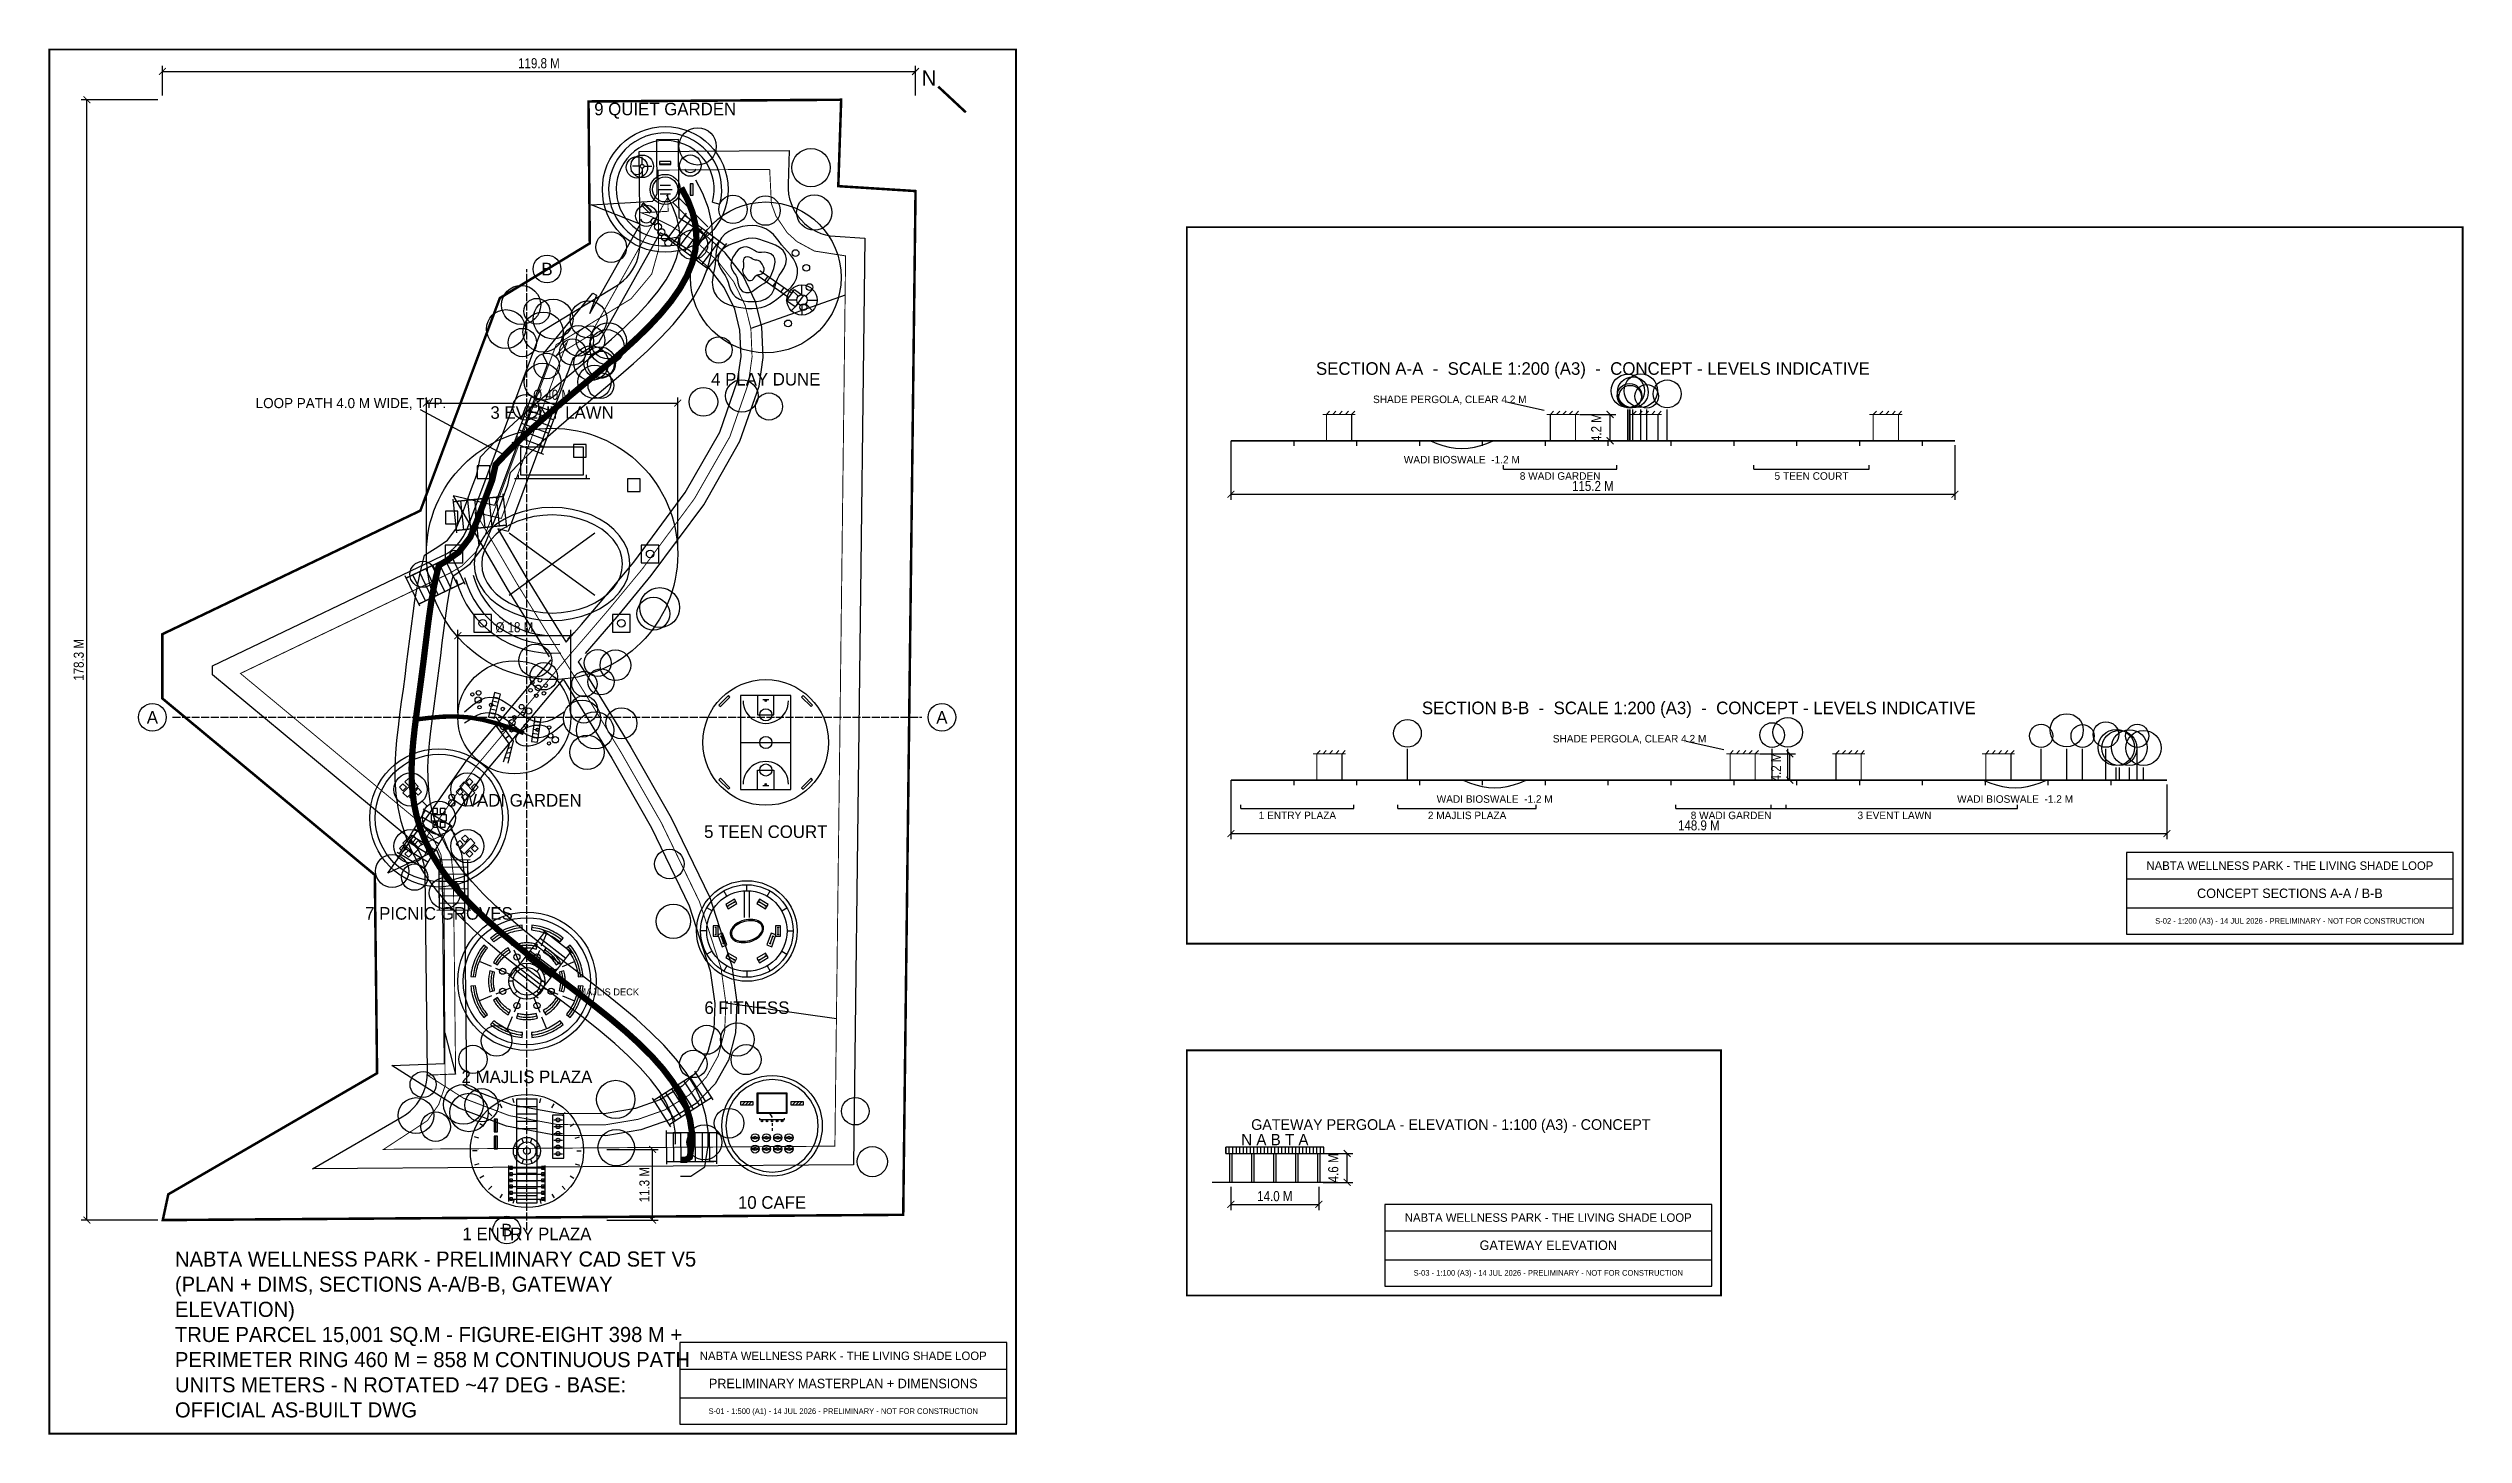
# Model space of a CAD drawing. Header units: metres. Extents: x -18 to 366, y -34 to 186.
import ezdxf
from ezdxf.enums import TextEntityAlignment as Align

# ---------------------------------------------------------------- set-up
doc = ezdxf.new("R2010")
doc.units = ezdxf.units.M
doc.linetypes.add('DASHED', pattern=[1.524, 1.27, -0.254])
for name, color, linetype in [('NABTA-ANNO', 7, 'Continuous'), ('NABTA-BRIDGE', 30, 'Continuous'), ('NABTA-CONNECT', 7, 'Continuous'), ('NABTA-D-ROOM01', 6, 'Continuous'), ('NABTA-D-ROOM02', 6, 'Continuous'), ('NABTA-D-ROOM03', 6, 'Continuous'), ('NABTA-D-ROOM04', 6, 'Continuous'), ('NABTA-D-ROOM05', 6, 'Continuous'), ('NABTA-D-ROOM06', 6, 'Continuous'), ('NABTA-D-ROOM07', 6, 'Continuous'), ('NABTA-D-ROOM08', 6, 'Continuous'), ('NABTA-D-ROOM09', 6, 'Continuous'), ('NABTA-D-ROOM10', 6, 'Continuous'), ('NABTA-DIM', 2, 'Continuous'), ('NABTA-ELEV', 4, 'Continuous'), ('NABTA-LOOP', 3, 'Continuous'), ('NABTA-LOOP-EDGE', 94, 'Continuous'), ('NABTA-PARCEL', 1, 'Continuous'), ('NABTA-RING', 96, 'Continuous'), ('NABTA-ROOMS', 2, 'Continuous'), ('NABTA-SEC', 4, 'Continuous'), ('NABTA-SEC-ANNO', 3, 'Continuous'), ('NABTA-SETBACK', 8, 'Continuous'), ('NABTA-SHEET', 7, 'Continuous'), ('NABTA-TREES', 64, 'Continuous'), ('NABTA-WADI', 5, 'Continuous'), ('NABTA-WADI-BANK', 4, 'Continuous')]:
    doc.layers.add(name, color=color, linetype=linetype)
doc.styles.add('OpenSansCondensed-Light', font='OpenSansCondensed-Light.ttf')
doc.dimstyles.new('NABTA', dxfattribs={"dimtxt": 1.6, "dimasz": 1.1, "dimexe": 0.9, "dimexo": 0.7, "dimgap": 0.5, "dimtad": 1, "dimdec": 1, "dimlfac": 100, "dimzin": 12, "dimdsep": 46, "dimtxsty": 'OpenSansCondensed-Light', "dimblk": 'ARCHTICK', "dimcen": 2.5, "dimclrd": 2, "dimclre": 2, "dimclrt": 2, "dimazin": 3, "dimtfac": 0.5, "dimtmove": 2, "dimatfit": 3})

msp = doc.modelspace()

# ---------------------------------------------------------------- texts
at = {"layer": 'NABTA-ANNO', "char_height": 2, "attachment_point": 2}
for s, insert in [('9 QUIET GARDEN', (80, 177.8)), ('4 PLAY DUNE', (96, 134.8)), ('3 EVENT LAWN', (62, 129.5)), ('8 WADI GARDEN', (56, 67.8)), ('5 TEEN COURT', (96, 62.8)), ('7 PICNIC GROVES', (44, 49.8)), ('6 FITNESS', (93, 34.8)), ('2 MAJLIS PLAZA', (58, 23.8)), ('10 CAFE', (97, 3.8)), ('1 ENTRY PLAZA', (58, -1.2))]:
    msp.add_mtext(s, dxfattribs=dict(at, insert=insert))
at = {"layer": 'NABTA-ANNO', "insert": (2, -5), "char_height": 2.4, "width": 84, "attachment_point": 1}
msp.add_mtext('NABTA WELLNESS PARK - PRELIMINARY CAD SET V5\\P(PLAN + DIMS, SECTIONS A-A/B-B, GATEWAY ELEVATION)\\PTRUE PARCEL 15,001 SQ.M - FIGURE-EIGHT 398 M + PERIMETER RING 460 M = 858 M CONTINUOUS PATH\\PUNITS METERS - N ROTATED ~47 DEG - BASE: OFFICIAL AS-BUILT DWG', dxfattribs=at)
at = {"layer": 'NABTA-BRIDGE'}
msp.add_text('MAJLIS DECK', height=1.1, dxfattribs=at).set_placement((66.1857, 35.7515))
at = {"layer": 'NABTA-DIM'}
for s, height, p in [('B', 2, (61.2, 151.3333)), ('LOOP PATH 4.0 M WIDE, TYP.', 1.6, (30, 130)), ('A', 2, (-1.5876, 80)), ('A', 2, (124.0224, 80)), ('B', 2, (54.8, -1.5869))]:
    msp.add_text(s, height=height, dxfattribs=at).set_placement(p, align=Align.MIDDLE_CENTER)
at = {"layer": 'NABTA-ELEV'}
msp.add_text('N A B T A', height=1.8, dxfattribs=at).set_placement((177, 12.8), align=Align.MIDDLE_CENTER)
at = {"layer": 'NABTA-SEC-ANNO'}
for s, height, p in [('SECTION A-A  -  SCALE 1:200 (A3)  -  CONCEPT - LEVELS INDICATIVE', 2, (227.605, 135.5)), ('SHADE PERGOLA, CLEAR 4.2 M', 1.2, (204.8362, 130.6)), ('WADI BIOSWALE  -1.2 M', 1.2, (206.7495, 121)), ('8 WADI GARDEN', 1.2, (222.3876, 118.4)), ('5 TEEN COURT', 1.2, (262.3876, 118.4)), ('SECTION B-B  -  SCALE 1:200 (A3)  -  CONCEPT - LEVELS INDICATIVE', 2, (244.4601, 81.5)), ('SHADE PERGOLA, CLEAR 4.2 M', 1.2, (233.4359, 76.6)), ('WADI BIOSWALE  -1.2 M', 1.2, (211.9765, 67)), ('WADI BIOSWALE  -1.2 M', 1.2, (294.7739, 67)), ('1 ENTRY PLAZA', 1.2, (180.5869, 64.4)), ('2 MAJLIS PLAZA', 1.2, (207.5869, 64.4)), ('8 WADI GARDEN', 1.2, (249.5869, 64.4)), ('3 EVENT LAWN', 1.2, (275.5869, 64.4)), ('GATEWAY PERGOLA - ELEVATION - 1:100 (A3) - CONCEPT', 1.7, (205, 15.2))]:
    msp.add_text(s, height=height, dxfattribs=at).set_placement(p, align=Align.MIDDLE_CENTER)
at = {"layer": 'NABTA-SHEET'}
for s, height, p in [('N', 2.4, (121.9792, 181.726)), ('NABTA WELLNESS PARK - THE LIVING SHADE LOOP', 1.35, (338.5, 56.4)), ('CONCEPT SECTIONS A-A / B-B', 1.5, (338.5, 52)), ('S-02 - 1:200 (A3) - 14 JUL 2026 - PRELIMINARY - NOT FOR CONSTRUCTION', 0.9, (338.5, 47.6)), ('NABTA WELLNESS PARK - THE LIVING SHADE LOOP', 1.35, (220.5, 0.4)), ('GATEWAY ELEVATION', 1.5, (220.5, -4)), ('S-03 - 1:100 (A3) - 14 JUL 2026 - PRELIMINARY - NOT FOR CONSTRUCTION', 0.9, (220.5, -8.4)), ('NABTA WELLNESS PARK - THE LIVING SHADE LOOP', 1.35, (108.33, -21.6)), ('PRELIMINARY MASTERPLAN + DIMENSIONS', 1.5, (108.33, -26)), ('S-01 - 1:500 (A1) - 14 JUL 2026 - PRELIMINARY - NOT FOR CONSTRUCTION', 0.9, (108.33, -30.4))]:
    msp.add_text(s, height=height, dxfattribs=at).set_placement(p, align=Align.MIDDLE_CENTER)

# ---------------------------------------------------------------- blocks, each defined once
blk = doc.blocks.new('_ARCHTICK')
at = {"color": 0, "linetype": 'BYBLOCK', "const_width": 0.15}
blk.add_lwpolyline([(-0.5, -0.5), (0.5, 0.5)], dxfattribs=at)

# ---------------------------------------------------------------- dimensions: what is measured, and where the dimension line sits
at = {"layer": 'NABTA-DIM'}
for base, p1, p2, text in [((0, 182.77), (0, 178.27), (119.83, 178.27), '119.8 M'), ((42, 130), (42, 106), (82, 106), '%%c 40 M'), ((170, 115.5), (170, 124), (285.21, 124), '115.2 M'), ((47, 93), (47, 80), (65, 80), '%%c 18 M'), ((170, 61.5), (170, 70), (318.9202, 70), '148.9 M'), ((170, 2.5), (170, 6), (184, 6), '14.0 M')]:
    msp.add_linear_dim(base=base, p1=p1, p2=p2, text=text, dimstyle='NABTA', dxfattribs=at).render()
for base, p1, p2, text in [((-12, 0), (0, 0), (0, 178.27), '178.3 M'), ((230.3362, 124), (224.8362, 124), (224.8362, 128.2), '4.2 M'), ((258.9359, 70), (253.4359, 70), (253.4359, 74.2), '4.2 M'), ((78, 0), (70, 0), (70, 11.2508), '11.3 M'), ((188.5, 6), (184, 6), (184, 10.6), '4.6 M')]:
    msp.add_linear_dim(base=base, p1=p1, p2=p2, angle=90, text=text, dimstyle='NABTA', dxfattribs=at).render()

# ---------------------------------------------------------------- linework, layer by layer
at = {"layer": 'NABTA-BRIDGE'}
for p, q in [((83.3271, 160.2164), (80.0908, 155.8937)), ((84.0023, 159.2113), (81.2454, 155.5289)), ((84.9171, 158.5263), (82.1602, 154.844)), ((85.832, 157.8414), (83.0751, 154.1591)), ((86.7469, 157.1565), (83.99, 153.4741)), ((87.6617, 156.4715), (84.9048, 152.7892)), ((88.5766, 155.7866), (85.8197, 152.1043)), ((89.7312, 155.4219), (86.4949, 151.0991)), ((58.3754, 131.2536), (63.4336, 129.3631)), ((57.1496, 126.8315), (61.4585, 125.221)), ((57.5497, 127.902), (61.8586, 126.2916)), ((57.9498, 128.9725), (62.2587, 127.3621)), ((58.35, 130.0431), (62.6588, 128.4326)), ((55.5746, 123.7599), (60.6329, 121.8694)), ((56.3494, 124.6904), (60.6583, 123.08)), ((56.7495, 125.7609), (61.0584, 124.1505)), ((54.1846, 115.5487), (54.7528, 110.1787)), ((46.229, 114.707), (46.7972, 109.3369)), ((47.4076, 114.4294), (47.8916, 109.855)), ((48.5441, 114.5497), (49.0281, 109.9752)), ((49.6806, 114.6699), (50.1647, 110.0955)), ((50.8172, 114.7902), (51.3012, 110.2157)), ((51.9537, 114.9104), (52.4377, 110.336)), ((53.0902, 115.0307), (53.5742, 110.4562)), ((44.9331, 100.0031), (42.9461, 104.1518)), ((45.9638, 100.4967), (43.9769, 104.6455)), ((46.9946, 100.9904), (45.0076, 105.1391)), ((48.1981, 101.1233), (45.8656, 105.9935)), ((40.9829, 97.6677), (38.6504, 102.538)), ((41.8409, 98.5221), (39.8539, 102.6709)), ((42.8716, 99.0158), (40.8847, 103.1645)), ((43.9023, 99.5094), (41.9154, 103.6582)), ((46.1031, 62.6046), (41.4696, 65.3778)), ((43.9992, 59.8681), (40.0521, 62.2304)), ((44.5861, 60.8488), (40.639, 63.211)), ((45.173, 61.8294), (41.2259, 64.1917)), ((41.9948, 55.7401), (37.3612, 58.5132)), ((42.2385, 56.9262), (38.2914, 59.2885)), ((42.8254, 57.9068), (38.8783, 60.2691)), ((43.4123, 58.8875), (39.4652, 61.2498)), ((48.9745, 57.3088), (43.5748, 57.2486)), ((48.5872, 56.1616), (43.9875, 56.1103)), ((48.6, 55.0188), (44.0003, 54.9675)), ((48.6127, 53.876), (44.013, 53.8247)), ((48.6255, 52.7332), (44.0258, 52.6819)), ((48.6382, 51.5905), (44.0385, 51.5391)), ((48.651, 50.4477), (44.0513, 50.3964)), ((49.0637, 49.3093), (43.6641, 49.2491)), ((60.5706, 46.1461), (65.3134, 42.4711)), ((58.5243, 42.8521), (62.6347, 39.6671)), ((59.3118, 43.8684), (63.4222, 40.6834)), ((60.0993, 44.8847), (64.2097, 41.6998)), ((55.0581, 39.0318), (59.8009, 35.3568)), ((56.1618, 39.8031), (60.2722, 36.6182)), ((56.9493, 40.8195), (61.0597, 37.6345)), ((57.7368, 41.8358), (61.8472, 38.6508)), ((84.6614, 23.6921), (87.5764, 19.1465)), ((77.9271, 19.3736), (80.8422, 14.828)), ((79.1051, 19.6538), (81.5883, 15.7816)), ((80.0671, 20.2707), (82.5503, 16.3986)), ((81.0292, 20.8877), (83.5123, 17.0155)), ((81.9912, 21.5046), (84.4744, 17.6324)), ((82.9533, 22.1216), (85.4364, 18.2494)), ((83.9153, 22.7385), (86.3985, 18.8663)), ((80.1472, 14.2714), (80.1857, 8.8715)), ((81.2929, 13.8795), (81.3257, 9.2797)), ((82.4357, 13.8877), (82.4685, 9.2878)), ((83.5786, 13.8958), (83.6113, 9.296)), ((84.7214, 13.904), (84.7542, 9.3041)), ((85.8642, 13.9121), (85.897, 9.3122)), ((87.007, 13.9203), (87.0398, 9.3204)), ((88.147, 14.3284), (88.1855, 8.9286))]:
    msp.add_line(p, q, dxfattribs=at)
at = {"layer": 'NABTA-BRIDGE', "const_width": 0.22}
for points in [[(89.4915, 155.1017), (83.0874, 159.8962)], [(86.7346, 151.4193), (80.3305, 156.2139)], [(58.7501, 131.1136), (55.9493, 123.6199)], [(63.0589, 129.5032), (60.2582, 122.0094)], [(54.2267, 115.1509), (46.2711, 114.3092)], [(54.7107, 110.5765), (46.7551, 109.7347)], [(38.8232, 102.1772), (46.0384, 105.6328)], [(40.8101, 98.0285), (48.0253, 101.484)], [(37.7045, 58.3078), (41.8128, 65.1723)], [(41.6516, 55.9455), (45.7599, 62.81)], [(44.064, 49.2536), (43.9748, 57.2531)], [(48.6637, 49.3049), (48.5745, 57.3044)], [(60.8868, 45.9011), (55.3743, 38.7868)], [(64.9972, 42.7161), (59.4847, 35.6018)], [(84.8773, 23.3554), (78.1431, 19.0369)], [(87.3605, 19.4832), (80.6262, 15.1647)], [(88.1499, 13.9284), (80.1501, 13.8714)], [(88.1827, 9.3285), (80.1829, 9.2715)]]:
    msp.add_lwpolyline(points, dxfattribs=at)
at = {"layer": 'NABTA-CONNECT'}
for points in [[(108.6297, 147.1608), (93.6338, 141.871)], [(50.3929, 107.2857), (49.8026, 112.603)], [(107.2447, 32.0468), (89.6507, 34.5288)], [(44.9357, 29.7716), (46.6544, 23.2403)]]:
    msp.add_lwpolyline(points, dxfattribs=at)
at = {"layer": 'NABTA-D-ROOM01'}
for p, q in [((55.9502, 18.6501), (55.7638, 19.3456)), ((56.38, 2.72), (56.38, 19.28)), ((56.38, 19.28), (59.62, 19.28)), ((59.62, 2.72), (59.62, 19.28)), ((60.0498, 18.6501), (60.2362, 19.3456)), ((52.3997, 16.6003), (51.8906, 17.1094)), ((53.05, 14.06), (53.05, 16.04)), ((54.04, 17.8589), (53.68, 18.4825)), ((56.38, 18.0971), (59.62, 18.0971)), ((56.38, 16.9143), (59.62, 16.9143)), ((56.38, 15.7314), (59.62, 15.7314)), ((61.96, 17.8589), (62.32, 18.4825)), ((62.257, 15.95), (63.643, 15.95)), ((63.6003, 16.6003), (64.1094, 17.1094)), ((50.3499, 13.0498), (49.6544, 13.2362)), ((51.1411, 14.96), (50.5175, 15.32)), ((53.05, 11.36), (53.05, 13.34)), ((56.6696, 11.5511), (56.0044, 11.8266)), ((56.38, 14.5486), (59.62, 14.5486)), ((57.4489, 12.3304), (57.1734, 12.9956)), ((58.5511, 12.3304), (58.8266, 12.9956)), ((59.3304, 11.5511), (59.9956, 11.8266)), ((62.257, 14.87), (63.643, 14.87)), ((62.257, 13.79), (63.643, 13.79)), ((62.257, 12.71), (63.643, 12.71)), ((62.257, 11.63), (63.643, 11.63)), ((64.8589, 14.96), (65.4825, 15.32)), ((65.6501, 13.0498), (66.3456, 13.2362)), ((50.08, 11), (49.36, 11)), ((50.3499, 8.9502), (49.6544, 8.7638)), ((55.1, 2.95), (55.1, 8.7)), ((55.1, 8.3), (60.9, 8.3)), ((56.6696, 10.4489), (56.0044, 10.1734)), ((57.4489, 9.6696), (57.1734, 9.0044)), ((58.5511, 9.6696), (58.8266, 9.0044)), ((59.3304, 10.4489), (59.9956, 10.1734)), ((60.9, 2.95), (60.9, 8.7)), ((62.257, 10.55), (63.643, 10.55)), ((65.6501, 8.9502), (66.3456, 8.7638)), ((65.92, 11), (66.64, 11)), ((51.1411, 7.04), (50.5175, 6.68)), ((52.3997, 5.3997), (51.8906, 4.8906)), ((54.04, 4.1411), (53.68, 3.5175)), ((55.1, 7.31), (60.9, 7.31)), ((55.1, 6.32), (60.9, 6.32)), ((55.1, 5.33), (60.9, 5.33)), ((55.1, 4.34), (60.9, 4.34)), ((56.38, 7.4514), (59.62, 7.4514)), ((56.38, 6.2686), (59.62, 6.2686)), ((56.38, 5.0857), (59.62, 5.0857)), ((56.38, 3.9029), (59.62, 3.9029)), ((61.96, 4.1411), (62.32, 3.5175)), ((63.6003, 5.3997), (64.1094, 4.8906)), ((64.8589, 7.04), (65.4825, 6.68)), ((55.1, 3.35), (60.9, 3.35)), ((55.9502, 3.3499), (55.7638, 2.6544)), ((56.38, 2.72), (59.62, 2.72)), ((60.0498, 3.3499), (60.2362, 2.6544))]:
    msp.add_line(p, q, dxfattribs=at)
for points in [[(52.78, 14.06), (53.32, 14.06), (53.32, 16.04), (52.78, 16.04)], [(62.05, 9.83), (63.85, 9.83), (63.85, 16.67), (62.05, 16.67)], [(52.78, 11.36), (53.32, 11.36), (53.32, 13.34), (52.78, 13.34)], [(55.28, 8.1), (55.68, 8.1), (55.68, 8.5), (55.28, 8.5)], [(60.32, 8.1), (60.72, 8.1), (60.72, 8.5), (60.32, 8.5)], [(55.28, 7.11), (55.68, 7.11), (55.68, 7.51), (55.28, 7.51)], [(55.28, 6.12), (55.68, 6.12), (55.68, 6.52), (55.28, 6.52)], [(55.28, 5.13), (55.68, 5.13), (55.68, 5.53), (55.28, 5.53)], [(55.28, 4.14), (55.68, 4.14), (55.68, 4.54), (55.28, 4.54)], [(60.32, 7.11), (60.72, 7.11), (60.72, 7.51), (60.32, 7.51)], [(60.32, 6.12), (60.72, 6.12), (60.72, 6.52), (60.32, 6.52)], [(60.32, 5.13), (60.72, 5.13), (60.72, 5.53), (60.32, 5.53)], [(60.32, 4.14), (60.72, 4.14), (60.72, 4.54), (60.32, 4.54)], [(55.28, 3.15), (55.68, 3.15), (55.68, 3.55), (55.28, 3.55)], [(60.32, 3.15), (60.72, 3.15), (60.72, 3.55), (60.32, 3.55)]]:
    msp.add_lwpolyline(points, close=True, dxfattribs=at)
for centre, radius in [((62.95, 15.95), 0.315), ((58, 11), 2.16), ((58, 11), 1.44), ((58, 11), 0.54), ((62.95, 14.87), 0.315), ((62.95, 13.79), 0.315), ((62.95, 12.71), 0.315), ((62.95, 11.63), 0.315), ((62.95, 10.55), 0.315)]:
    msp.add_circle(centre, radius, dxfattribs=at)
at = {"layer": 'NABTA-D-ROOM02'}
for p, q in [((55.6637, 43.6403), (54.8639, 45.5712)), ((56.9055, 40.6423), (55.9584, 42.9289)), ((59.0945, 40.6423), (60.0416, 42.9289)), ((60.3363, 43.6403), (61.1361, 45.5712)), ((52.3597, 40.3363), (50.4288, 41.1361)), ((55.3577, 39.0945), (53.0711, 40.0416)), ((56.4444, 39.5556), (55.9777, 40.0223)), ((58, 40.2), (58, 40.86)), ((59.5556, 39.5556), (60.0223, 40.0223)), ((60.6423, 39.0945), (62.9289, 40.0416)), ((63.6403, 40.3363), (65.5712, 41.1361)), ((52.3597, 35.6637), (50.4288, 34.8639)), ((55.3577, 36.9055), (53.0711, 35.9584)), ((55.8, 38), (55.14, 38)), ((56.9055, 35.3577), (55.9584, 33.0711)), ((56.4444, 36.4444), (55.9777, 35.9777)), ((58, 35.8), (58, 35.14)), ((59.0945, 35.3577), (60.0416, 33.0711)), ((59.5556, 36.4444), (60.0223, 35.9777)), ((60.2, 38), (60.86, 38)), ((60.6423, 36.9055), (62.9289, 35.9584)), ((63.6403, 35.6637), (65.5712, 34.8639)), ((55.6637, 32.3597), (54.8639, 30.4288)), ((60.3363, 32.3597), (61.1361, 30.4288))]:
    msp.add_line(p, q, dxfattribs=at)
for points in [[(57.2264, 46.9316), (56.8851, 46.8954), (56.5454, 46.8462), (56.2079, 46.784), (55.8729, 46.709), (55.5411, 46.6212), (55.2129, 46.5208), (54.8888, 46.4078), (54.5692, 46.2826), (54.2547, 46.1452), (53.9457, 45.9958), (53.6426, 45.8348), (53.3459, 45.6623), (53.056, 45.4785), (52.7733, 45.2838), (52.4983, 45.0783), (52.2314, 44.8626), (52.7269, 44.2731), (52.9709, 44.4704), (53.2222, 44.6582), (53.4806, 44.8362), (53.7456, 45.0041), (54.0168, 45.1619), (54.2939, 45.3091), (54.5764, 45.4456), (54.8639, 45.5712), (55.156, 45.6857), (55.4523, 45.7889), (55.7523, 45.8807), (56.0556, 45.961), (56.3618, 46.0296), (56.6704, 46.0864), (56.9809, 46.1314), (57.2929, 46.1644)], [(63.7686, 44.8626), (63.5017, 45.0783), (63.2267, 45.2838), (62.944, 45.4785), (62.6541, 45.6623), (62.3574, 45.8348), (62.0543, 45.9958), (61.7453, 46.1452), (61.4308, 46.2826), (61.1112, 46.4078), (60.7871, 46.5208), (60.4589, 46.6212), (60.1271, 46.709), (59.7921, 46.784), (59.4546, 46.8462), (59.1149, 46.8954), (58.7736, 46.9316), (58.7071, 46.1644), (59.0191, 46.1314), (59.3296, 46.0864), (59.6382, 46.0296), (59.9444, 45.961), (60.2477, 45.8807), (60.5477, 45.7889), (60.844, 45.6857), (61.1361, 45.5712), (61.4236, 45.4456), (61.7061, 45.3091), (61.9832, 45.1619), (62.2544, 45.0041), (62.5194, 44.8362), (62.7778, 44.6582), (63.0291, 44.4704), (63.2731, 44.2731)], [(51.1374, 43.7686), (50.9217, 43.5017), (50.7162, 43.2267), (50.5215, 42.944), (50.3377, 42.6541), (50.1652, 42.3574), (50.0042, 42.0543), (49.8548, 41.7453), (49.7174, 41.4308), (49.5922, 41.1112), (49.4792, 40.7871), (49.3788, 40.4589), (49.291, 40.1271), (49.216, 39.7921), (49.1538, 39.4546), (49.1046, 39.1149), (49.0684, 38.7736), (49.8356, 38.7071), (49.8686, 39.0191), (49.9136, 39.3296), (49.9704, 39.6382), (50.039, 39.9444), (50.1193, 40.2477), (50.2111, 40.5477), (50.3143, 40.844), (50.4288, 41.1361), (50.5544, 41.4236), (50.6909, 41.7061), (50.8381, 41.9832), (50.9959, 42.2544), (51.1638, 42.5194), (51.3418, 42.7778), (51.5296, 43.0291), (51.7269, 43.2731)], [(55.017, 43.3266), (54.8357, 43.221), (54.6582, 43.1092), (54.4847, 42.9914), (54.3153, 42.8676), (54.1502, 42.7382), (53.9897, 42.6031), (53.834, 42.4626), (53.6831, 42.3169), (53.5374, 42.166), (53.3969, 42.0103), (53.2618, 41.8498), (53.1324, 41.6847), (53.0086, 41.5153), (52.8908, 41.3418), (52.779, 41.1643), (52.6734, 40.983), (53.3452, 40.6068), (53.4375, 40.7652), (53.5352, 40.9203), (53.6382, 41.0719), (53.7463, 41.22), (53.8594, 41.3642), (53.9774, 41.5045), (54.1002, 41.6406), (54.2276, 41.7724), (54.3594, 41.8998), (54.4955, 42.0226), (54.6358, 42.1406), (54.78, 42.2537), (54.9281, 42.3618), (55.0797, 42.4648), (55.2348, 42.5625), (55.3932, 42.6548)], [(59.6571, 43.8758), (59.4543, 43.9293), (59.2498, 43.9757), (59.0437, 44.0151), (58.8365, 44.0474), (58.6282, 44.0726), (58.4192, 44.0906), (58.2097, 44.1014), (58, 44.105), (57.7903, 44.1014), (57.5808, 44.0906), (57.3718, 44.0726), (57.1635, 44.0474), (56.9563, 44.0151), (56.7502, 43.9757), (56.5457, 43.9293), (56.3429, 43.8758), (56.5519, 43.1347), (56.7291, 43.1814), (56.9079, 43.222), (57.0879, 43.2565), (57.269, 43.2847), (57.451, 43.3067), (57.6337, 43.3224), (57.8167, 43.3319), (58, 43.335), (58.1833, 43.3319), (58.3663, 43.3224), (58.549, 43.3067), (58.731, 43.2847), (58.9121, 43.2565), (59.0921, 43.222), (59.2709, 43.1814), (59.4481, 43.1347)], [(63.3266, 40.983), (63.221, 41.1643), (63.1092, 41.3418), (62.9914, 41.5153), (62.8676, 41.6847), (62.7382, 41.8498), (62.6031, 42.0103), (62.4626, 42.166), (62.3169, 42.3169), (62.166, 42.4626), (62.0103, 42.6031), (61.8498, 42.7382), (61.6847, 42.8676), (61.5153, 42.9914), (61.3418, 43.1092), (61.1643, 43.221), (60.983, 43.3266), (60.6068, 42.6548), (60.7652, 42.5625), (60.9203, 42.4648), (61.0719, 42.3618), (61.22, 42.2537), (61.3642, 42.1406), (61.5045, 42.0226), (61.6406, 41.8998), (61.7724, 41.7724), (61.8998, 41.6406), (62.0226, 41.5045), (62.1406, 41.3642), (62.2537, 41.22), (62.3618, 41.0719), (62.4648, 40.9203), (62.5625, 40.7652), (62.6548, 40.6068)], [(66.9316, 38.7736), (66.8954, 39.1149), (66.8462, 39.4546), (66.784, 39.7921), (66.709, 40.1271), (66.6212, 40.4589), (66.5208, 40.7871), (66.4078, 41.1112), (66.2826, 41.4308), (66.1452, 41.7453), (65.9958, 42.0543), (65.8348, 42.3574), (65.6623, 42.6541), (65.4785, 42.944), (65.2838, 43.2267), (65.0783, 43.5017), (64.8626, 43.7686), (64.2731, 43.2731), (64.4704, 43.0291), (64.6582, 42.7778), (64.8362, 42.5194), (65.0041, 42.2544), (65.1619, 41.9832), (65.3091, 41.7061), (65.4456, 41.4236), (65.5712, 41.1361), (65.6857, 40.844), (65.7889, 40.5477), (65.8807, 40.2477), (65.961, 39.9444), (66.0296, 39.6382), (66.0864, 39.3296), (66.1314, 39.0191), (66.1644, 38.7071)], [(52.1242, 39.6571), (52.0707, 39.4543), (52.0243, 39.2498), (51.9849, 39.0437), (51.9526, 38.8365), (51.9274, 38.6282), (51.9094, 38.4192), (51.8986, 38.2097), (51.895, 38), (51.8986, 37.7903), (51.9094, 37.5808), (51.9274, 37.3718), (51.9526, 37.1635), (51.9849, 36.9563), (52.0243, 36.7502), (52.0707, 36.5457), (52.1242, 36.3429), (52.8653, 36.5519), (52.8186, 36.7291), (52.778, 36.9079), (52.7435, 37.0879), (52.7153, 37.269), (52.6933, 37.451), (52.6776, 37.6337), (52.6681, 37.8167), (52.665, 38), (52.6681, 38.1833), (52.6776, 38.3663), (52.6933, 38.549), (52.7153, 38.731), (52.7435, 38.9121), (52.778, 39.0921), (52.8186, 39.2709), (52.8653, 39.4481)], [(63.8758, 36.3429), (63.9293, 36.5457), (63.9757, 36.7502), (64.0151, 36.9563), (64.0474, 37.1635), (64.0726, 37.3718), (64.0906, 37.5808), (64.1014, 37.7903), (64.105, 38), (64.1014, 38.2097), (64.0906, 38.4192), (64.0726, 38.6282), (64.0474, 38.8365), (64.0151, 39.0437), (63.9757, 39.2498), (63.9293, 39.4543), (63.8758, 39.6571), (63.1347, 39.4481), (63.1814, 39.2709), (63.222, 39.0921), (63.2565, 38.9121), (63.2847, 38.731), (63.3067, 38.549), (63.3224, 38.3663), (63.3319, 38.1833), (63.335, 38), (63.3319, 37.8167), (63.3224, 37.6337), (63.3067, 37.451), (63.2847, 37.269), (63.2565, 37.0879), (63.222, 36.9079), (63.1814, 36.7291), (63.1347, 36.5519)], [(49.0684, 37.2264), (49.1046, 36.8851), (49.1538, 36.5454), (49.216, 36.2079), (49.291, 35.8729), (49.3788, 35.5411), (49.4792, 35.2129), (49.5922, 34.8888), (49.7174, 34.5692), (49.8548, 34.2547), (50.0042, 33.9457), (50.1652, 33.6426), (50.3377, 33.3459), (50.5215, 33.056), (50.7162, 32.7733), (50.9217, 32.4983), (51.1374, 32.2314), (51.7269, 32.7269), (51.5296, 32.9709), (51.3418, 33.2222), (51.1638, 33.4806), (50.9959, 33.7456), (50.8381, 34.0168), (50.6909, 34.2939), (50.5544, 34.5764), (50.4288, 34.8639), (50.3143, 35.156), (50.2111, 35.4523), (50.1193, 35.7523), (50.039, 36.0556), (49.9704, 36.3618), (49.9136, 36.6704), (49.8686, 36.9809), (49.8356, 37.2929)], [(52.6734, 35.017), (52.779, 34.8357), (52.8908, 34.6582), (53.0086, 34.4847), (53.1324, 34.3153), (53.2618, 34.1502), (53.3969, 33.9897), (53.5374, 33.834), (53.6831, 33.6831), (53.834, 33.5374), (53.9897, 33.3969), (54.1502, 33.2618), (54.3153, 33.1324), (54.4847, 33.0086), (54.6582, 32.8908), (54.8357, 32.779), (55.017, 32.6734), (55.3932, 33.3452), (55.2348, 33.4375), (55.0797, 33.5352), (54.9281, 33.6382), (54.78, 33.7463), (54.6358, 33.8594), (54.4955, 33.9774), (54.3594, 34.1002), (54.2276, 34.2276), (54.1002, 34.3594), (53.9774, 34.4955), (53.8594, 34.6358), (53.7463, 34.78), (53.6382, 34.9281), (53.5352, 35.0797), (53.4375, 35.2348), (53.3452, 35.3932)], [(60.983, 32.6734), (61.1643, 32.779), (61.3418, 32.8908), (61.5153, 33.0086), (61.6847, 33.1324), (61.8498, 33.2618), (62.0103, 33.3969), (62.166, 33.5374), (62.3169, 33.6831), (62.4626, 33.834), (62.6031, 33.9897), (62.7382, 34.1502), (62.8676, 34.3153), (62.9914, 34.4847), (63.1092, 34.6582), (63.221, 34.8357), (63.3266, 35.017), (62.6548, 35.3932), (62.5625, 35.2348), (62.4648, 35.0797), (62.3618, 34.9281), (62.2537, 34.78), (62.1406, 34.6358), (62.0226, 34.4955), (61.8998, 34.3594), (61.7724, 34.2276), (61.6406, 34.1002), (61.5045, 33.9774), (61.3642, 33.8594), (61.22, 33.7463), (61.0719, 33.6382), (60.9203, 33.5352), (60.7652, 33.4375), (60.6068, 33.3452)], [(64.8626, 32.2314), (65.0783, 32.4983), (65.2838, 32.7733), (65.4785, 33.056), (65.6623, 33.3459), (65.8348, 33.6426), (65.9958, 33.9457), (66.1452, 34.2547), (66.2826, 34.5692), (66.4078, 34.8888), (66.5208, 35.2129), (66.6212, 35.5411), (66.709, 35.8729), (66.784, 36.2079), (66.8462, 36.5454), (66.8954, 36.8851), (66.9316, 37.2264), (66.1644, 37.2929), (66.1314, 36.9809), (66.0864, 36.6704), (66.0296, 36.3618), (65.961, 36.0556), (65.8807, 35.7523), (65.7889, 35.4523), (65.6857, 35.156), (65.5712, 34.8639), (65.4456, 34.5764), (65.3091, 34.2939), (65.1619, 34.0168), (65.0041, 33.7456), (64.8362, 33.4806), (64.6582, 33.2222), (64.4704, 32.9709), (64.2731, 32.7269)], [(52.2314, 31.1374), (52.4983, 30.9217), (52.7733, 30.7162), (53.056, 30.5215), (53.3459, 30.3377), (53.6426, 30.1652), (53.9457, 30.0042), (54.2547, 29.8548), (54.5692, 29.7174), (54.8888, 29.5922), (55.2129, 29.4792), (55.5411, 29.3788), (55.8729, 29.291), (56.2079, 29.216), (56.5454, 29.1538), (56.8851, 29.1046), (57.2264, 29.0684), (57.2929, 29.8356), (56.9809, 29.8686), (56.6704, 29.9136), (56.3618, 29.9704), (56.0556, 30.039), (55.7523, 30.1193), (55.4523, 30.2111), (55.156, 30.3143), (54.8639, 30.4288), (54.5764, 30.5544), (54.2939, 30.6909), (54.0168, 30.8381), (53.7456, 30.9959), (53.4806, 31.1638), (53.2222, 31.3418), (52.9709, 31.5296), (52.7269, 31.7269)], [(56.3429, 32.1242), (56.5457, 32.0707), (56.7502, 32.0243), (56.9563, 31.9849), (57.1635, 31.9526), (57.3718, 31.9274), (57.5808, 31.9094), (57.7903, 31.8986), (58, 31.895), (58.2097, 31.8986), (58.4192, 31.9094), (58.6282, 31.9274), (58.8365, 31.9526), (59.0437, 31.9849), (59.2498, 32.0243), (59.4543, 32.0707), (59.6571, 32.1242), (59.4481, 32.8653), (59.2709, 32.8186), (59.0921, 32.778), (58.9121, 32.7435), (58.731, 32.7153), (58.549, 32.6933), (58.3663, 32.6776), (58.1833, 32.6681), (58, 32.665), (57.8167, 32.6681), (57.6337, 32.6776), (57.451, 32.6933), (57.269, 32.7153), (57.0879, 32.7435), (56.9079, 32.778), (56.7291, 32.8186), (56.5519, 32.8653)], [(58.7736, 29.0684), (59.1149, 29.1046), (59.4546, 29.1538), (59.7921, 29.216), (60.1271, 29.291), (60.4589, 29.3788), (60.7871, 29.4792), (61.1112, 29.5922), (61.4308, 29.7174), (61.7453, 29.8548), (62.0543, 30.0042), (62.3574, 30.1652), (62.6541, 30.3377), (62.944, 30.5215), (63.2267, 30.7162), (63.5017, 30.9217), (63.7686, 31.1374), (63.2731, 31.7269), (63.0291, 31.5296), (62.7778, 31.3418), (62.5194, 31.1638), (62.2544, 30.9959), (61.9832, 30.8381), (61.7061, 30.6909), (61.4236, 30.5544), (61.1361, 30.4288), (60.844, 30.3143), (60.5477, 30.2111), (60.2477, 30.1193), (59.9444, 30.039), (59.6382, 29.9704), (59.3296, 29.9136), (59.0191, 29.8686), (58.7071, 29.8356)]]:
    msp.add_lwpolyline(points, close=True, dxfattribs=at)
for points in [[(57.2597, 46.548), (56.933, 46.5134), (56.6079, 46.4663), (56.2848, 46.4068), (55.9643, 46.335), (55.6467, 46.251), (55.3326, 46.1548), (55.0224, 46.0468), (54.7166, 45.9269), (54.4156, 45.7954), (54.1198, 45.6525), (53.8297, 45.4983), (53.5457, 45.3332), (53.2683, 45.1573), (52.9978, 44.971), (52.7346, 44.7744), (52.4791, 44.5678)], [(63.5209, 44.5678), (63.2654, 44.7744), (63.0022, 44.971), (62.7317, 45.1573), (62.4543, 45.3332), (62.1703, 45.4983), (61.8802, 45.6525), (61.5844, 45.7954), (61.2834, 45.9269), (60.9776, 46.0468), (60.6674, 46.1548), (60.3533, 46.251), (60.0357, 46.335), (59.7152, 46.4068), (59.3921, 46.4663), (59.067, 46.5134), (58.7403, 46.548)], [(51.4322, 43.5209), (51.2256, 43.2654), (51.029, 43.0022), (50.8427, 42.7317), (50.6668, 42.4543), (50.5017, 42.1703), (50.3475, 41.8802), (50.2046, 41.5844), (50.0731, 41.2834), (49.9532, 40.9776), (49.8452, 40.6674), (49.749, 40.3533), (49.665, 40.0357), (49.5932, 39.7152), (49.5337, 39.3921), (49.4866, 39.067), (49.452, 38.7403)], [(55.2051, 42.9907), (55.0353, 42.8917), (54.869, 42.787), (54.7064, 42.6766), (54.5477, 42.5607), (54.393, 42.4394), (54.2426, 42.3128), (54.0967, 42.1812), (53.9553, 42.0447), (53.8188, 41.9033), (53.6872, 41.7574), (53.5606, 41.607), (53.4393, 41.4523), (53.3234, 41.2936), (53.213, 41.131), (53.1083, 40.9647), (53.0093, 40.7949)], [(59.5526, 43.5052), (59.3626, 43.5553), (59.1709, 43.5989), (58.9779, 43.6358), (58.7837, 43.6661), (58.5886, 43.6896), (58.3928, 43.7065), (58.1965, 43.7166), (58, 43.72), (57.8035, 43.7166), (57.6072, 43.7065), (57.4114, 43.6896), (57.2163, 43.6661), (57.0221, 43.6358), (56.8291, 43.5989), (56.6374, 43.5553), (56.4474, 43.5052)], [(62.9907, 40.7949), (62.8917, 40.9647), (62.787, 41.131), (62.6766, 41.2936), (62.5607, 41.4523), (62.4394, 41.607), (62.3128, 41.7574), (62.1812, 41.9033), (62.0447, 42.0447), (61.9033, 42.1812), (61.7574, 42.3128), (61.607, 42.4394), (61.4523, 42.5607), (61.2936, 42.6766), (61.131, 42.787), (60.9647, 42.8917), (60.7949, 42.9907)], [(66.548, 38.7403), (66.5134, 39.067), (66.4663, 39.3921), (66.4068, 39.7152), (66.335, 40.0357), (66.251, 40.3533), (66.1548, 40.6674), (66.0468, 40.9776), (65.9269, 41.2834), (65.7954, 41.5844), (65.6525, 41.8802), (65.4983, 42.1703), (65.3332, 42.4543), (65.1573, 42.7317), (64.971, 43.0022), (64.7744, 43.2654), (64.5678, 43.5209)], [(52.4948, 39.5526), (52.4447, 39.3626), (52.4011, 39.1709), (52.3642, 38.9779), (52.3339, 38.7837), (52.3104, 38.5886), (52.2935, 38.3928), (52.2834, 38.1965), (52.28, 38), (52.2834, 37.8035), (52.2935, 37.6072), (52.3104, 37.4114), (52.3339, 37.2163), (52.3642, 37.0221), (52.4011, 36.8291), (52.4447, 36.6374), (52.4948, 36.4474)], [(63.5052, 36.4474), (63.5553, 36.6374), (63.5989, 36.8291), (63.6358, 37.0221), (63.6661, 37.2163), (63.6896, 37.4114), (63.7065, 37.6072), (63.7166, 37.8035), (63.72, 38), (63.7166, 38.1965), (63.7065, 38.3928), (63.6896, 38.5886), (63.6661, 38.7837), (63.6358, 38.9779), (63.5989, 39.1709), (63.5553, 39.3626), (63.5052, 39.5526)], [(49.452, 37.2597), (49.4866, 36.933), (49.5337, 36.6079), (49.5932, 36.2848), (49.665, 35.9643), (49.749, 35.6467), (49.8452, 35.3326), (49.9532, 35.0224), (50.0731, 34.7166), (50.2046, 34.4156), (50.3475, 34.1198), (50.5017, 33.8297), (50.6668, 33.5457), (50.8427, 33.2683), (51.029, 32.9978), (51.2256, 32.7346), (51.4322, 32.4791)], [(53.0093, 35.2051), (53.1083, 35.0353), (53.213, 34.869), (53.3234, 34.7064), (53.4393, 34.5477), (53.5606, 34.393), (53.6872, 34.2426), (53.8188, 34.0967), (53.9553, 33.9553), (54.0967, 33.8188), (54.2426, 33.6872), (54.393, 33.5606), (54.5477, 33.4393), (54.7064, 33.3234), (54.869, 33.213), (55.0353, 33.1083), (55.2051, 33.0093)], [(60.7949, 33.0093), (60.9647, 33.1083), (61.131, 33.213), (61.2936, 33.3234), (61.4523, 33.4393), (61.607, 33.5606), (61.7574, 33.6872), (61.9033, 33.8188), (62.0447, 33.9553), (62.1812, 34.0967), (62.3128, 34.2426), (62.4394, 34.393), (62.5607, 34.5477), (62.6766, 34.7064), (62.787, 34.869), (62.8917, 35.0353), (62.9907, 35.2051)], [(64.5678, 32.4791), (64.7744, 32.7346), (64.971, 32.9978), (65.1573, 33.2683), (65.3332, 33.5457), (65.4983, 33.8297), (65.6525, 34.1198), (65.7954, 34.4156), (65.9269, 34.7166), (66.0468, 35.0224), (66.1548, 35.3326), (66.251, 35.6467), (66.335, 35.9643), (66.4068, 36.2848), (66.4663, 36.6079), (66.5134, 36.933), (66.548, 37.2597)], [(52.4791, 31.4322), (52.7346, 31.2256), (52.9978, 31.029), (53.2683, 30.8427), (53.5457, 30.6668), (53.8297, 30.5017), (54.1198, 30.3475), (54.4156, 30.2046), (54.7166, 30.0731), (55.0224, 29.9532), (55.3326, 29.8452), (55.6467, 29.749), (55.9643, 29.665), (56.2848, 29.5932), (56.6079, 29.5337), (56.933, 29.4866), (57.2597, 29.452)], [(56.4474, 32.4948), (56.6374, 32.4447), (56.8291, 32.4011), (57.0221, 32.3642), (57.2163, 32.3339), (57.4114, 32.3104), (57.6072, 32.2935), (57.8035, 32.2834), (58, 32.28), (58.1965, 32.2834), (58.3928, 32.2935), (58.5886, 32.3104), (58.7837, 32.3339), (58.9779, 32.3642), (59.1709, 32.4011), (59.3626, 32.4447), (59.5526, 32.4948)], [(58.7403, 29.452), (59.067, 29.4866), (59.3921, 29.5337), (59.7152, 29.5932), (60.0357, 29.665), (60.3533, 29.749), (60.6674, 29.8452), (60.9776, 29.9532), (61.2834, 30.0731), (61.5844, 30.2046), (61.8802, 30.3475), (62.1703, 30.5017), (62.4543, 30.6668), (62.7317, 30.8427), (63.0022, 31.029), (63.2654, 31.2256), (63.5209, 31.4322)]]:
    msp.add_lwpolyline(points, dxfattribs=at)
for centre, radius in [((58, 38), 10.12), ((56.4004, 41.8618), 0.495), ((59.5996, 41.8618), 0.495), ((54.1382, 39.5996), 0.495), ((58, 38), 2.86), ((58, 38), 2.2), ((61.8618, 39.5996), 0.495), ((54.1382, 36.4004), 0.495), ((56.4004, 34.1382), 0.495), ((59.5996, 34.1382), 0.495), ((61.8618, 36.4004), 0.495)]:
    msp.add_circle(centre, radius, dxfattribs=at)
at = {"layer": 'NABTA-D-ROOM03'}
for p, q in [((56, 118), (68, 118)), ((56.6, 118.6), (56.6, 118)), ((67.4, 118.6), (67.4, 118)), ((55.18, 99.45), (68.82, 109.35)), ((55.18, 109.35), (68.82, 99.45))]:
    msp.add_line(p, q, dxfattribs=at)
for points in [[(57, 118.6), (67, 118.6), (67, 123), (57, 123)], [(65.3999, 121.4207), (67.3999, 121.4207), (67.3999, 123.4207), (65.3999, 123.4207)], [(50.0726, 118.0228), (52.0726, 118.0228), (52.0726, 120.0228), (50.0726, 120.0228)], [(74.0228, 115.9274), (76.0228, 115.9274), (76.0228, 117.9274), (74.0228, 117.9274)], [(45.0252, 110.8143), (47.0252, 110.8143), (47.0252, 112.8143), (45.0252, 112.8143)], [(74.4, 104.4), (74.2939, 105.5747), (73.9775, 106.7294), (73.4561, 107.8442), (72.7387, 108.9), (71.8376, 109.8789), (70.7681, 110.764), (69.5486, 111.5402), (68.2, 112.1942), (66.7453, 112.7149), (65.2094, 113.0933), (63.6185, 113.323), (62, 113.4), (60.3815, 113.323), (58.7906, 113.0933), (57.2547, 112.7149), (55.8, 112.1942), (54.4514, 111.5402), (53.2319, 110.764), (52.1624, 109.8789), (51.2613, 108.9), (50.5439, 107.8442), (50.0225, 106.7294), (49.7061, 105.5747), (49.6, 104.4), (49.7061, 103.2253), (50.0225, 102.0706), (50.5439, 100.9558), (51.2613, 99.9), (52.1624, 98.9211), (53.2319, 98.036), (54.4514, 97.2598), (55.8, 96.6058), (57.2547, 96.0851), (58.7906, 95.7067), (60.3815, 95.477), (62, 95.4), (63.6185, 95.477), (65.2094, 95.7067), (66.7453, 96.0851), (68.2, 96.6058), (69.5486, 97.2598), (70.7681, 98.036), (71.8376, 98.9211), (72.7387, 99.9), (73.4561, 100.9558), (73.9775, 102.0706), (74.2939, 103.2253)], [(73.2, 104.4), (73.1042, 105.4181), (72.8184, 106.4188), (72.3475, 107.3849), (71.6995, 108.3), (70.8856, 109.1483), (69.9196, 109.9154), (68.8181, 110.5882), (67.6, 111.155), (66.2861, 111.6063), (64.8988, 111.9342), (63.4619, 112.1333), (62, 112.2), (60.5381, 112.1333), (59.1012, 111.9342), (57.7139, 111.6063), (56.4, 111.155), (55.1819, 110.5882), (54.0804, 109.9154), (53.1144, 109.1483), (52.3005, 108.3), (51.6525, 107.3849), (51.1816, 106.4188), (50.8958, 105.4181), (50.8, 104.4), (50.8958, 103.3819), (51.1816, 102.3812), (51.6525, 101.4151), (52.3005, 100.5), (53.1144, 99.6517), (54.0804, 98.8846), (55.1819, 98.2118), (56.4, 97.645), (57.7139, 97.1937), (59.1012, 96.8658), (60.5381, 96.6667), (62, 96.6), (63.4619, 96.6667), (64.8988, 96.8658), (66.2861, 97.1937), (67.6, 97.645), (68.8181, 98.2118), (69.9196, 98.8846), (70.8856, 99.6517), (71.6995, 100.5), (72.3475, 101.4151), (72.8184, 102.3812), (73.1042, 103.3819)], [(45, 104.6), (47.8, 104.6), (47.8, 107.4), (45, 107.4)], [(76.2, 104.6), (79, 104.6), (79, 107.4), (76.2, 107.4)], [(49.5691, 93.5691), (52.3691, 93.5691), (52.3691, 96.3691), (49.5691, 96.3691)], [(71.6309, 93.5691), (74.4309, 93.5691), (74.4309, 96.3691), (71.6309, 96.3691)]]:
    msp.add_lwpolyline(points, close=True, dxfattribs=at)
for centre in [(46.4, 106), (77.6, 106), (50.9691, 94.9691), (73.0309, 94.9691)]:
    msp.add_circle(centre, 0.6, dxfattribs=at)
for radius in [15.8, 14.4, 13]:
    msp.add_arc((62, 106), radius, 195, 275, dxfattribs=at)
at = {"layer": 'NABTA-D-ROOM04'}
for p, q in [((94.5821, 150.4077), (99.6936, 146.8285)), ((95.0639, 151.0958), (100.1754, 147.5166)), ((96.3418, 150.201), (95.86, 149.5129)), ((97.6196, 149.3062), (97.1378, 148.6181)), ((98.8975, 148.4114), (98.4157, 147.7233)), ((100.92, 146.4), (99.36, 146.4)), ((101.166, 146.994), (100.0629, 148.0971)), ((101.76, 147.24), (101.76, 148.8)), ((102.354, 146.994), (103.4571, 148.0971)), ((102.6, 146.4), (104.16, 146.4)), ((101.166, 145.806), (100.0629, 144.7029)), ((101.76, 145.56), (101.76, 144)), ((102.354, 145.806), (103.4571, 144.7029))]:
    msp.add_line(p, q, dxfattribs=at)
for points in [[(101.0333, 151.44), (100.807, 152.225), (100.4246, 152.9429), (99.9501, 153.578), (99.449, 154.1411), (98.9687, 154.6626), (98.5267, 155.1775), (98.1098, 155.7098), (97.6843, 156.2606), (97.212, 156.8065), (96.6657, 157.3075), (96.0379, 157.7213), (95.3413, 158.0178), (94.6003, 158.1874), (93.84, 158.2409), (93.0783, 158.2002), (92.3232, 158.0857), (91.5774, 157.906), (90.8475, 157.654), (90.1503, 157.3122), (89.515, 156.8633), (88.9769, 156.3031), (88.5648, 155.6468), (88.2891, 154.9278), (88.1338, 154.1879), (88.0586, 153.463), (88.0108, 152.7705), (87.9436, 152.1044), (87.8333, 151.44), (87.69, 150.7471), (87.5555, 150.0056), (87.4908, 149.2183), (87.5562, 148.4139), (87.7919, 147.6397), (88.2065, 146.9474), (88.776, 146.376), (89.4542, 145.9404), (90.1892, 145.6298), (90.9384, 145.4147), (91.6782, 145.2621), (92.4041, 145.1487), (93.1223, 145.0704), (93.84, 145.0409), (94.5562, 145.0832), (95.2604, 145.2167), (95.9371, 145.4468), (96.5747, 145.7612), (97.1731, 146.1354), (97.7451, 146.5432), (98.3107, 146.9693), (98.885, 147.4168), (99.4659, 147.905), (100.0266, 148.4607), (100.5179, 149.1033), (100.8798, 149.8332), (101.0606, 150.6264)], [(98.88, 151.44), (99.1802, 152.1431), (99.2876, 152.8997), (99.1416, 153.636), (98.7504, 154.275), (98.1818, 154.7716), (97.5298, 155.1298), (96.8735, 155.3933), (96.2509, 155.6158), (95.658, 155.8291), (95.0691, 156.027), (94.4632, 156.1734), (93.84, 156.228), (93.2168, 156.1734), (92.6109, 156.027), (92.022, 155.8291), (91.4291, 155.6158), (90.8065, 155.3933), (90.1502, 155.1298), (89.4982, 154.7716), (88.9296, 154.275), (88.5384, 153.636), (88.3924, 152.8997), (88.4998, 152.1431), (88.8, 151.44), (89.1864, 150.8273), (89.5511, 150.2908), (89.8289, 149.7786), (90.0208, 149.235), (90.1848, 148.6353), (90.4022, 148.0022), (90.7372, 147.3963), (91.2109, 146.8862), (91.8006, 146.5164), (92.4602, 146.2905), (93.1475, 146.1797), (93.84, 146.148), (94.5325, 146.1797), (95.2198, 146.2905), (95.8794, 146.5164), (96.4691, 146.8862), (96.9428, 147.3963), (97.2778, 148.0022), (97.4952, 148.6353), (97.6592, 149.235), (97.8511, 149.7786), (98.1289, 150.2908), (98.4936, 150.8273)], [(97.2662, 151.44), (97.4089, 151.9099), (97.4867, 152.4171), (97.4367, 152.9298), (97.2167, 153.3895), (96.8305, 153.7347), (96.3313, 153.9313), (95.7997, 153.9939), (95.3094, 153.9851), (94.8959, 153.9891), (94.5457, 154.0736), (94.211, 154.2578), (93.84, 154.503), (93.4067, 154.7311), (92.9237, 154.8596), (92.433, 154.8369), (91.9816, 154.6589), (91.598, 154.3619), (91.2826, 153.9974), (91.0172, 153.606), (90.7862, 153.2031), (90.5945, 152.7843), (90.4701, 152.343), (90.4481, 151.8866), (90.5462, 151.44), (90.7464, 151.0327), (90.9957, 150.6779), (91.2282, 150.3582), (91.397, 150.0295), (91.4992, 149.6439), (91.5795, 149.1795), (91.7088, 148.6626), (91.9494, 148.1654), (92.3242, 147.7806), (92.8064, 147.5826), (93.3338, 147.5953), (93.84, 147.783), (94.2839, 148.0686), (94.663, 148.3686), (95.0046, 148.6284), (95.3416, 148.8392), (95.6889, 149.0305), (96.0343, 149.2457), (96.3485, 149.5152), (96.6059, 149.8431), (96.803, 150.2127), (96.9611, 150.6037), (97.1106, 151.0094)], [(95.7399, 151.44), (95.6537, 151.6788), (95.5455, 151.897), (95.4326, 152.0997), (95.3134, 152.2907), (95.1744, 152.4639), (95.0042, 152.6042), (94.8044, 152.6968), (94.5911, 152.741), (94.3852, 152.7562), (94.1982, 152.777), (94.0239, 152.8365), (93.84, 152.9477), (93.6225, 153.0918), (93.3623, 153.2228), (93.0757, 153.2853), (92.8015, 153.2388), (92.5848, 153.0758), (92.456, 152.824), (92.4156, 152.533), (92.4341, 152.2517), (92.4665, 152.0089), (92.4739, 151.8061), (92.4407, 151.6242), (92.3799, 151.44), (92.3225, 151.2402), (92.3, 151.0273), (92.3284, 150.8139), (92.4036, 150.6107), (92.5088, 150.4185), (92.6283, 150.2283), (92.759, 150.0312), (92.9111, 149.8312), (93.0994, 149.652), (93.3286, 149.5315), (93.5853, 149.5052), (93.84, 149.5877), (94.0611, 149.7606), (94.2319, 149.9773), (94.3615, 150.181), (94.4815, 150.3289), (94.6302, 150.4101), (94.8318, 150.4482), (95.0812, 150.4876), (95.344, 150.5717), (95.5708, 150.7231), (95.7194, 150.9364), (95.7719, 151.1857)], [(100.554, 148.0573), (101.9301, 147.0937), (100.6912, 145.3243), (99.315, 146.2879)]]:
    msp.add_lwpolyline(points, close=True, dxfattribs=at)
for centre, radius in [((100.7449, 153.8653), 0.54), ((102.4454, 151.5276), 0.54), ((101.76, 146.4), 2.4), ((101.76, 146.4), 0.84), ((102.959, 148.4572), 0.54), ((99.5453, 142.6771), 0.54), ((101.9867, 145.2664), 0.54)]:
    msp.add_circle(centre, radius, dxfattribs=at)
at = {"layer": 'NABTA-D-ROOM05'}
for p, q in [((95.5183, 82.8504), (96.4817, 82.8504)), ((91.9861, 76), (100.0139, 76)), ((95.5183, 69.1496), (96.4817, 69.1496))]:
    msp.add_line(p, q, dxfattribs=at)
for points in [[(90.0672, 83.4465), (88.5535, 81.9328), (88.7806, 81.7057), (90.2943, 83.2194)], [(91.9861, 68.5074), (100.0139, 68.5074), (100.0139, 83.4926), (91.9861, 83.4926)], [(103.4465, 81.9328), (101.9328, 83.4465), (101.7057, 83.2194), (103.2194, 81.7057)], [(88.5535, 70.0672), (90.0672, 68.5535), (90.2943, 68.7806), (88.7806, 70.2943)], [(101.9328, 68.5535), (103.4465, 70.0672), (103.2194, 70.2943), (101.7057, 68.7806)]]:
    msp.add_lwpolyline(points, close=True, dxfattribs=at)
for points in [[(92.3875, 82.6497), (92.4184, 82.1781), (92.5106, 81.7147), (92.6625, 81.2672), (92.8715, 80.8434), (93.134, 80.4505), (93.4456, 80.0952), (93.8009, 79.7837), (94.1938, 79.5212), (94.6176, 79.3122), (95.065, 79.1603), (95.5285, 79.0681), (96, 79.0372), (96.4715, 79.0681), (96.935, 79.1603), (97.3824, 79.3122), (97.8062, 79.5212), (98.1991, 79.7837), (98.5544, 80.0952), (98.866, 80.4505), (99.1285, 80.8434), (99.3375, 81.2672), (99.4894, 81.7147), (99.5816, 82.1781), (99.6125, 82.6497)], [(94.6888, 83.4926), (94.6888, 80.3885), (97.3112, 80.3885), (97.3112, 83.4926)], [(99.6125, 69.3503), (99.5816, 69.8219), (99.4894, 70.2853), (99.3375, 70.7328), (99.1285, 71.1566), (98.866, 71.5495), (98.5544, 71.9048), (98.1991, 72.2163), (97.8062, 72.4788), (97.3824, 72.6878), (96.935, 72.8397), (96.4715, 72.9319), (96, 72.9628), (95.5285, 72.9319), (95.065, 72.8397), (94.6176, 72.6878), (94.1938, 72.4788), (93.8009, 72.2163), (93.4456, 71.9048), (93.134, 71.5495), (92.8715, 71.1566), (92.6625, 70.7328), (92.5106, 70.2853), (92.4184, 69.8219), (92.3875, 69.3503)], [(94.6888, 68.5074), (94.6888, 71.6115), (97.3112, 71.6115), (97.3112, 68.5074)]]:
    msp.add_lwpolyline(points, dxfattribs=at)
for centre, radius in [((96, 80.3885), 0.9633), ((96, 82.6497), 0.1204), ((96, 76), 0.9633), ((96, 71.6115), 0.9633), ((96, 69.3503), 0.1204)]:
    msp.add_circle(centre, radius, dxfattribs=at)
at = {"layer": 'NABTA-D-ROOM06'}
for p, q in [((89.8, 51.5426), (89.32, 52.3739)), ((91.005, 50.5755), (90.035, 50.0155)), ((92.6, 48.16), (92.6, 52.4)), ((93, 52.4), (93, 53.36)), ((93.4, 48.16), (93.4, 52.4)), ((95.965, 50.0155), (94.995, 50.5755)), ((96.2, 51.5426), (96.68, 52.3739)), ((87.4574, 49.2), (86.6261, 49.68)), ((88.04, 46.56), (88.04, 45.44)), ((97.96, 45.44), (97.96, 46.56)), ((98.5426, 49.2), (99.3739, 49.68)), ((86.6, 46), (85.64, 46)), ((87.4574, 42.8), (86.6261, 42.32)), ((88.8857, 45.141), (89.2961, 44.0134)), ((96.7039, 44.0134), (97.1143, 45.141)), ((98.5426, 42.8), (99.3739, 42.32)), ((99.4, 46), (100.36, 46)), ((89.8, 40.4574), (89.32, 39.6261)), ((90.035, 41.9845), (91.005, 41.4245)), ((93, 39.6), (93, 38.64)), ((94.995, 41.4245), (95.965, 41.9845)), ((96.2, 40.4574), (96.68, 39.6261))]:
    msp.add_line(p, q, dxfattribs=at)
for points in [[(91.0128, 51.0419), (89.6272, 50.2419), (90.0272, 49.5491), (91.4128, 50.3491)], [(96.3728, 50.2419), (94.9872, 51.0419), (94.5872, 50.3491), (95.9728, 49.5491)], [(87.64, 46.8), (87.64, 45.2), (88.44, 45.2), (88.44, 46.8)], [(95.6273, 46.704), (95.5454, 46.9199), (95.4199, 47.12), (95.253, 47.301), (95.0476, 47.4597), (94.8071, 47.5934), (94.5357, 47.6999), (94.238, 47.7773), (93.9192, 47.8243), (93.5846, 47.84), (93.24, 47.8243), (92.8913, 47.7774), (92.5445, 47.7), (92.2054, 47.5936), (91.88, 47.4599), (91.5737, 47.3012), (91.2918, 47.1203), (91.0392, 46.9202), (90.8201, 46.7043), (90.6383, 46.4764), (90.4969, 46.2403), (90.3984, 46.0002), (90.3443, 45.76), (90.3357, 45.5239), (90.3727, 45.296), (90.4546, 45.0801), (90.5801, 44.88), (90.747, 44.699), (90.9524, 44.5403), (91.1929, 44.4066), (91.4643, 44.3001), (91.762, 44.2227), (92.0808, 44.1757), (92.4154, 44.16), (92.76, 44.1757), (93.1087, 44.2226), (93.4555, 44.3), (93.7946, 44.4064), (94.12, 44.5401), (94.4263, 44.6988), (94.7082, 44.8797), (94.9608, 45.0798), (95.1799, 45.2957), (95.3617, 45.5236), (95.5031, 45.7597), (95.6016, 45.9998), (95.6557, 46.24), (95.6643, 46.4761)], [(95.4341, 46.6522), (95.3606, 46.8433), (95.2467, 47.02), (95.0943, 47.1792), (94.9061, 47.3183), (94.6853, 47.4348), (94.4357, 47.5267), (94.1615, 47.5925), (93.8674, 47.6311), (93.5585, 47.6417), (93.24, 47.6243), (92.9174, 47.5791), (92.5962, 47.5068), (92.282, 47.4088), (91.98, 47.2867), (91.6955, 47.1425), (91.4333, 46.9789), (91.1979, 46.7984), (90.9933, 46.6043), (90.8231, 46.3999), (90.6901, 46.1886), (90.5966, 45.9741), (90.5443, 45.76), (90.534, 45.55), (90.5659, 45.3478), (90.6394, 45.1567), (90.7533, 44.98), (90.9057, 44.8208), (91.0939, 44.6817), (91.3147, 44.5652), (91.5643, 44.4733), (91.8385, 44.4075), (92.1326, 44.3689), (92.4415, 44.3583), (92.76, 44.3757), (93.0826, 44.4209), (93.4038, 44.4932), (93.718, 44.5912), (94.02, 44.7133), (94.3045, 44.8575), (94.5667, 45.0211), (94.8021, 45.2016), (95.0067, 45.3957), (95.1769, 45.6001), (95.3099, 45.8114), (95.4034, 46.0259), (95.4557, 46.24), (95.466, 46.45)], [(98.36, 45.2), (98.36, 46.8), (97.56, 46.8), (97.56, 45.2)], [(88.373, 45.3801), (89.057, 43.5007), (89.8088, 43.7743), (89.1247, 45.6537)], [(89.6272, 41.7581), (91.0128, 40.9581), (91.4128, 41.6509), (90.0272, 42.4509)], [(94.9872, 40.9581), (96.3728, 41.7581), (95.9728, 42.4509), (94.5872, 41.6509)], [(96.943, 43.5007), (97.627, 45.3801), (96.8753, 45.6537), (96.1912, 43.7743)]]:
    msp.add_lwpolyline(points, close=True, dxfattribs=at)
for centre, radius in [((93, 46), 7.36), ((93, 46), 6.4), ((90.035, 50.0155), 0.06), ((91.005, 50.5755), 0.06), ((94.995, 50.5755), 0.06), ((95.965, 50.0155), 0.06), ((88.04, 46.56), 0.06), ((97.96, 46.56), 0.06), ((88.04, 45.44), 0.06), ((88.8857, 45.141), 0.08), ((89.2961, 44.0134), 0.08), ((96.7039, 44.0134), 0.08), ((97.1143, 45.141), 0.08), ((97.96, 45.44), 0.06), ((90.035, 41.9845), 0.06), ((91.005, 41.4245), 0.06), ((94.995, 41.4245), 0.06), ((95.965, 41.9845), 0.06)]:
    msp.add_circle(centre, radius, dxfattribs=at)
at = {"layer": 'NABTA-D-ROOM07'}
for p, q in [((42.1332, 65.8668), (41.3554, 66.6446)), ((45.8668, 65.8668), (46.6446, 66.6446)), ((42.1332, 62.1332), (41.3554, 61.3554)), ((45.8668, 62.1332), (46.6446, 61.3554))]:
    msp.add_line(p, q, dxfattribs=at)
for points in [[(38.283, 69.4058), (37.7386, 68.8614), (38.283, 68.3169), (38.8275, 68.8614)], [(39.9942, 69.717), (38.283, 68.0058), (38.9831, 67.3057), (40.6943, 69.0169)], [(39.1386, 70.2614), (38.5942, 69.717), (39.1386, 69.1725), (39.6831, 69.717)], [(49.717, 68.0058), (48.0058, 69.717), (47.3057, 69.0169), (49.0169, 67.3057)], [(49.4058, 69.717), (48.8614, 70.2614), (48.3169, 69.717), (48.8614, 69.1725)], [(50.2614, 68.8614), (49.717, 69.4058), (49.1725, 68.8614), (49.717, 68.3169)], [(39.8387, 67.8502), (39.2942, 67.3057), (39.8387, 66.7613), (40.3831, 67.3057)], [(40.6943, 68.7058), (40.1498, 68.1613), (40.6943, 67.6169), (41.2387, 68.1613)], [(43.01, 64.715), (43.78, 64.715), (43.78, 65.485), (43.01, 65.485)], [(44.22, 64.715), (44.99, 64.715), (44.99, 65.485), (44.22, 65.485)], [(47.8502, 68.1613), (47.3057, 68.7058), (46.7613, 68.1613), (47.3057, 67.6169)], [(48.7058, 67.3057), (48.1613, 67.8502), (47.6169, 67.3057), (48.1613, 66.7613)], [(42.79, 63.505), (45.21, 63.505), (45.21, 64.495), (42.79, 64.495)], [(43.01, 62.515), (43.78, 62.515), (43.78, 63.285), (43.01, 63.285)], [(44.22, 62.515), (44.99, 62.515), (44.99, 63.285), (44.22, 63.285)], [(37.7386, 59.1386), (38.283, 58.5942), (38.8275, 59.1386), (38.283, 59.6831)], [(38.283, 59.9942), (39.9942, 58.283), (40.6943, 58.9831), (38.9831, 60.6943)], [(38.5942, 58.283), (39.1386, 57.7386), (39.6831, 58.283), (39.1386, 58.8275)], [(39.2942, 60.6943), (39.8387, 60.1498), (40.3831, 60.6943), (39.8387, 61.2387)], [(40.1498, 59.8387), (40.6943, 59.2942), (41.2387, 59.8387), (40.6943, 60.3831)], [(47.3057, 59.2942), (47.8502, 59.8387), (47.3057, 60.3831), (46.7613, 59.8387)], [(48.0058, 58.283), (49.717, 59.9942), (49.0169, 60.6943), (47.3057, 58.9831)], [(48.1613, 60.1498), (48.7058, 60.6943), (48.1613, 61.2387), (47.6169, 60.6943)], [(48.8614, 57.7386), (49.4058, 58.283), (48.8614, 58.8275), (48.3169, 58.283)], [(49.717, 58.5942), (50.2614, 59.1386), (49.717, 59.6831), (49.1725, 59.1386)]]:
    msp.add_lwpolyline(points, close=True, dxfattribs=at)
for centre, radius in [((44, 64), 10.12), ((39.4887, 68.5113), 2.64), ((48.5113, 68.5113), 2.64), ((44, 64), 2.64), ((39.4887, 59.4887), 2.64), ((48.5113, 59.4887), 2.64)]:
    msp.add_circle(centre, radius, dxfattribs=at)
at = {"layer": 'NABTA-D-ROOM08'}
for p, q in [((52.0396, 80.7171), (53.0017, 80.4836)), ((52.1953, 81.3585), (53.1574, 81.125)), ((52.351, 81.9998), (53.313, 81.7663)), ((52.5066, 82.6412), (53.4687, 82.4077)), ((52.6623, 83.2826), (53.6244, 83.0491)), ((53.1829, 78.5431), (53.8401, 79.0165)), ((53.8624, 77.5998), (54.5196, 78.0733)), ((54.5419, 76.6566), (55.1991, 77.13)), ((58.899, 77.4742), (59.8784, 77.33)), ((58.9951, 78.1271), (59.9745, 77.983)), ((59.0912, 78.7801), (60.0706, 78.636)), ((59.1873, 79.4331), (60.1667, 79.2889)), ((54.5008, 73.6118), (55.2492, 73.5632)), ((54.741, 74.3123), (55.459, 74.4377)), ((54.9812, 75.0128), (55.6688, 75.3122)), ((58.8029, 76.8212), (59.7823, 76.6771))]:
    msp.add_line(p, q, dxfattribs=at)
for points in [[(48.08, 80.9), (48.74, 81.4712), (49.4, 82.0065), (50.06, 82.4723), (50.72, 82.8397), (51.38, 83.0865), (52.04, 83.1982), (52.7, 83.1695), (53.36, 83.0044), (54.02, 82.7158), (54.68, 82.3247), (55.34, 81.8586), (56, 81.35), (56.66, 80.8337), (57.32, 80.3447), (57.98, 79.9157), (58.64, 79.575), (59.3, 79.3445), (59.96, 79.2382), (60.62, 79.2614), (61.28, 79.4103), (61.94, 79.6721), (62.6, 80.0265), (63.26, 80.4463), (63.92, 80.9)], [(48.08, 79.1), (48.74, 79.5537), (49.4, 79.9735), (50.06, 80.3279), (50.72, 80.5897), (51.38, 80.7386), (52.04, 80.7618), (52.7, 80.6555), (53.36, 80.425), (54.02, 80.0843), (54.68, 79.6553), (55.34, 79.1663), (56, 78.65), (56.66, 78.1414), (57.32, 77.6753), (57.98, 77.2842), (58.64, 76.9956), (59.3, 76.8305), (59.96, 76.8018), (60.62, 76.9135), (61.28, 77.1603), (61.94, 77.5277), (62.6, 77.9935), (63.26, 78.5288), (63.92, 79.1)], [(54.2606, 72.9113), (55.2214, 75.7133), (52.5034, 79.4864)], [(55.0394, 72.6887), (55.8786, 76.1867), (53.1606, 79.9598)]]:
    msp.add_lwpolyline(points, dxfattribs=at)
for points in [[(51.884, 80.0757), (52.846, 79.8422), (53.78, 83.6905), (52.818, 83.924)], [(58.7068, 76.1682), (59.6862, 76.0241), (60.2628, 79.9419), (59.2834, 80.086)]]:
    msp.add_lwpolyline(points, close=True, dxfattribs=at)
for centre, radius in [((58.5763, 84.3076), 0.288), ((58.8557, 85.5363), 0.288), ((59.78, 84.68), 0.45), ((60.0594, 85.9086), 0.288), ((60.9837, 85.0524), 0.288), ((49.3261, 83.6443), 0.252), ((50.2516, 82.7655), 0.504), ((50.3112, 83.884), 0.378), ((50.456, 81.6019), 0.27), ((52.304, 81.9692), 0.27), ((54.152, 81.3249), 0.27), ((57.147, 81.673), 0.378), ((57.3413, 80.5648), 0.252), ((58.2522, 81.007), 0.504), ((59.5006, 83.4514), 0.288), ((60.7043, 83.8237), 0.288), ((54.1936, 78.4281), 0.378), ((54.713, 78.4477), 0.378), ((55.6144, 79.1454), 0.504), ((55.5502, 77.8991), 0.252), ((56, 80), 0.27), ((57.848, 78.6751), 0.27), ((59.696, 78.0308), 0.27), ((61.544, 78.3981), 0.27), ((61.7553, 77.0758), 0.378), ((62.5104, 76.4238), 0.504), ((61.5197, 75.8472), 0.252)]:
    msp.add_circle(centre, radius, dxfattribs=at)
at = {"layer": 'NABTA-D-ROOM09'}
for p, q in [((76.323, 167.977), (76.323, 169.207)), ((76.023, 167.677), (74.793, 167.677)), ((76.323, 167.377), (76.323, 166.147)), ((76.623, 167.677), (77.853, 167.677)), ((79.1, 168.05), (80.9, 168.05)), ((77.7726, 160.4998), (76.4998, 161.7726)), ((78.9, 164), (81.1, 164)), ((79.175, 164.7), (80.825, 164.7)), ((79.175, 163.3), (80.825, 163.3)), ((85.9397, 157.2118), (81.2728, 161.8787)), ((86.7882, 158.0603), (82.1213, 162.7272)), ((84.05, 164.9), (84.05, 163.1)), ((87.5342, 161.9812), (88.6933, 161.6706)), ((82.0188, 156.4658), (82.3294, 155.3067))]:
    msp.add_line(p, q, dxfattribs=at)
for points in [[(88.6933, 161.6706), (88.8953, 162.6309), (88.9914, 163.6074), (88.9807, 164.5886), (88.8633, 165.5628), (88.6404, 166.5185), (88.3149, 167.4442), (87.8905, 168.3289), (87.3724, 169.1622), (86.7666, 169.9341), (86.0803, 170.6355), (85.3218, 171.258), (84.5, 171.7942), (83.6247, 172.2378), (82.7064, 172.5835), (81.7558, 172.8271), (80.7844, 172.9658), (79.8037, 172.9979), (78.8253, 172.923), (77.8608, 172.7421), (76.9218, 172.4572), (76.0194, 172.0719), (75.1643, 171.5905), (74.3667, 171.019), (73.636, 170.364), (72.981, 169.6333), (72.4095, 168.8357), (71.9281, 167.9806), (71.5428, 167.0782), (71.2579, 166.1392), (71.077, 165.1747), (71.0021, 164.1963), (71.0342, 163.2156), (71.1729, 162.2442), (71.4165, 161.2936), (71.7622, 160.3753), (72.2058, 159.5), (72.742, 158.6782), (73.3645, 157.9197), (74.0659, 157.2334), (74.8378, 156.6276), (75.6711, 156.1095), (76.5558, 155.6851), (77.4815, 155.3596), (78.4372, 155.1367), (79.4114, 155.0193), (80.3926, 155.0086), (81.3691, 155.1047), (82.3294, 155.3067)], [(87.5342, 161.9812), (87.7092, 162.8134), (87.7926, 163.6598), (87.7833, 164.5101), (87.6815, 165.3545), (87.4884, 166.1827), (87.2063, 166.9849), (86.8385, 167.7517), (86.3894, 168.4739), (85.8644, 169.1429), (85.2696, 169.7508), (84.6122, 170.2903), (83.9, 170.755), (83.1414, 171.1394), (82.3455, 171.439), (81.5217, 171.6501), (80.6798, 171.7703), (79.8298, 171.7981), (78.9819, 171.7333), (78.1461, 171.5765), (77.3322, 171.3296), (76.5501, 170.9956), (75.8091, 170.5785), (75.1178, 170.0831), (74.4846, 169.5154), (73.9169, 168.8822), (73.4215, 168.1909), (73.0044, 167.4499), (72.6704, 166.6678), (72.4235, 165.8539), (72.2667, 165.0181), (72.2019, 164.1702), (72.2297, 163.3202), (72.3499, 162.4783), (72.561, 161.6545), (72.8606, 160.8586), (73.245, 160.1), (73.7097, 159.3878), (74.2492, 158.7304), (74.8571, 158.1356), (75.5261, 157.6106), (76.2483, 157.1615), (77.0151, 156.7937), (77.8173, 156.5116), (78.6455, 156.3185), (79.4899, 156.2167), (80.3402, 156.2074), (81.1866, 156.2908), (82.0188, 156.4658)]]:
    msp.add_lwpolyline(points, dxfattribs=at)
for points in [[(80.9, 168.45), (79.1, 168.45), (79.1, 167.95), (80.9, 167.95)], [(76.217, 161.4898), (77.4898, 160.217), (77.8433, 160.5705), (76.5705, 161.8433)], [(84.45, 163.1), (84.45, 164.9), (83.95, 164.9), (83.95, 163.1)]]:
    msp.add_lwpolyline(points, close=True, dxfattribs=at)
for centre, radius in [((75.5, 167.5), 1.7), ((76.323, 167.677), 1.8), ((84, 167.8), 1.7), ((76.323, 167.677), 0.3), ((80, 164), 2.4), ((80, 164), 2), ((77, 159.8), 1.7), ((78.3, 158.9), 0.55), ((78.85, 158.05), 0.55), ((79.4, 157.2), 0.55), ((79.95, 156.35), 0.55), ((80.5, 155.5), 0.55)]:
    msp.add_circle(centre, radius, dxfattribs=at)
for centre in [(75.5, 167.5), (84, 167.8), (77, 159.8)]:
    msp.add_arc(centre, 1.1, 210, 330, dxfattribs=at)
at = {"layer": 'NABTA-D-ROOM10'}
for p, q in [((92.26, 18.36), (92.74, 18.84)), ((92.76, 18.36), (93.24, 18.84)), ((93.26, 18.36), (93.74, 18.84)), ((96.6, 17), (96.6, 17.12)), ((96.6, 17), (97, 16.3072)), ((97, 15.4), (97, 15)), ((97.4, 17), (97.4, 17.12)), ((100.26, 18.36), (100.74, 18.84)), ((100.76, 18.36), (101.24, 18.84)), ((101.26, 18.36), (101.74, 18.84)), ((94.24, 13.1), (94.36, 13.1)), ((94.3, 13.04), (94.3, 13.16)), ((96.04, 13.1), (96.16, 13.1)), ((96.1, 13.04), (96.1, 13.16)), ((97, 14.6), (97, 14.2)), ((97.84, 13.1), (97.96, 13.1)), ((97.9, 13.04), (97.9, 13.16)), ((99.64, 13.1), (99.76, 13.1)), ((99.7, 13.04), (99.7, 13.16)), ((94.24, 11.3), (94.36, 11.3)), ((94.3, 11.24), (94.3, 11.36)), ((96.04, 11.3), (96.16, 11.3)), ((96.1, 11.24), (96.1, 11.36)), ((97.84, 11.3), (97.96, 11.3)), ((97.9, 11.24), (97.9, 11.36)), ((99.64, 11.3), (99.76, 11.3)), ((99.7, 11.24), (99.7, 11.36))]:
    msp.add_line(p, q, dxfattribs=at)
for points in [[(104.36, 15), (104.2186, 16.4359), (103.7998, 17.8166), (103.1196, 19.089), (102.2043, 20.2043), (101.089, 21.1196), (99.8166, 21.7998), (98.4359, 22.2186), (97, 22.36), (95.5641, 22.2186), (94.1834, 21.7998), (92.911, 21.1196), (91.7957, 20.2043), (90.8804, 19.089), (90.2002, 17.8166), (89.7814, 16.4359), (89.64, 15), (89.7814, 13.5641), (90.2002, 12.1834), (90.8804, 10.911), (91.7957, 9.7957), (92.911, 8.8804), (94.1834, 8.2002), (95.5641, 7.7814), (97, 7.64), (98.4359, 7.7814), (99.8166, 8.2002), (101.089, 8.8804), (102.2043, 9.7957), (103.1196, 10.911), (103.7998, 12.1834), (104.2186, 13.5641)], [(94.6, 17), (99.4, 17), (99.4, 20.2), (94.6, 20.2)], [(94.72, 17.12), (99.28, 17.12), (99.28, 20.08), (94.72, 20.08)], [(92, 18.36), (94, 18.36), (94, 18.84), (92, 18.84)], [(100, 18.36), (102, 18.36), (102, 18.84), (100, 18.84)]]:
    msp.add_lwpolyline(points, close=True, dxfattribs=at)
msp.add_lwpolyline([(95, 16.24), (95, 16), (99, 16), (99, 16.24)], dxfattribs=at)
for centre, radius in [((95.4, 15.76), 0.14), ((96.2, 15.76), 0.14), ((97, 15.76), 0.14), ((97.8, 15.76), 0.14), ((98.6, 15.76), 0.14), ((94.3, 13.1), 0.64), ((94.3, 11.3), 0.64), ((93.88, 13.1), 0.12), ((94.3, 13.1), 0.24), ((94.3, 11.3), 0.24), ((94.72, 13.1), 0.12), ((96.1, 13.1), 0.64), ((96.1, 11.3), 0.64), ((95.68, 13.1), 0.12), ((96.1, 13.1), 0.24), ((96.1, 11.3), 0.24), ((96.52, 13.1), 0.12), ((97.9, 13.1), 0.64), ((97.9, 11.3), 0.64), ((97.48, 13.1), 0.12), ((97.9, 13.1), 0.24), ((97.9, 11.3), 0.24), ((98.32, 13.1), 0.12), ((99.7, 13.1), 0.64), ((99.7, 11.3), 0.64), ((99.28, 13.1), 0.12), ((99.7, 13.1), 0.24), ((99.7, 11.3), 0.24), ((100.12, 13.1), 0.12), ((93.88, 11.3), 0.12), ((94.72, 11.3), 0.12), ((95.68, 11.3), 0.12), ((96.52, 11.3), 0.12), ((97.48, 11.3), 0.12), ((98.32, 11.3), 0.12), ((99.28, 11.3), 0.12), ((100.12, 11.3), 0.12)]:
    msp.add_circle(centre, radius, dxfattribs=at)
at = {"layer": 'NABTA-DIM', "linetype": 'DASHED'}
for p, q in [((58, -1.5869), (58, 151.3333)), ((1.6124, 80), (120.8224, 80))]:
    msp.add_line(p, q, dxfattribs=at)
at = {"layer": 'NABTA-DIM'}
msp.add_line((41, 129), (54, 122), dxfattribs=at)
for centre in [(61.2, 151.3333), (-1.5876, 80), (124.0224, 80), (54.8, -1.5869)]:
    msp.add_circle(centre, 2.2, dxfattribs=at)
at = {"layer": 'NABTA-ELEV'}
for p, q in [((169.2, 10.6), (169.2, 11.6)), ((169.7571, 10.6), (169.7571, 11.6)), ((170.3143, 10.6), (170.3143, 11.6)), ((170.8714, 10.6), (170.8714, 11.6)), ((171.4286, 10.6), (171.4286, 11.6)), ((171.9857, 10.6), (171.9857, 11.6)), ((172.5429, 10.6), (172.5429, 11.6)), ((173.1, 10.6), (173.1, 11.6)), ((173.6571, 10.6), (173.6571, 11.6)), ((174.2143, 10.6), (174.2143, 11.6)), ((174.7714, 10.6), (174.7714, 11.6)), ((175.3286, 10.6), (175.3286, 11.6)), ((175.8857, 10.6), (175.8857, 11.6)), ((176.4429, 10.6), (176.4429, 11.6)), ((177, 10.6), (177, 11.6)), ((177.5571, 10.6), (177.5571, 11.6)), ((178.1143, 10.6), (178.1143, 11.6)), ((178.6714, 10.6), (178.6714, 11.6)), ((179.2286, 10.6), (179.2286, 11.6)), ((179.7857, 10.6), (179.7857, 11.6)), ((180.3429, 10.6), (180.3429, 11.6)), ((180.9, 10.6), (180.9, 11.6)), ((181.4571, 10.6), (181.4571, 11.6)), ((182.0143, 10.6), (182.0143, 11.6)), ((182.5714, 10.6), (182.5714, 11.6)), ((183.1286, 10.6), (183.1286, 11.6)), ((183.6857, 10.6), (183.6857, 11.6)), ((184.2429, 10.6), (184.2429, 11.6)), ((184.8, 10.6), (184.8, 11.6))]:
    msp.add_line(p, q, dxfattribs=at)
for points in [[(169.2, 10.6), (184.8, 10.6), (184.8, 11.6), (169.2, 11.6), (169.2, 10.6)], [(169.82, 6), (169.82, 10.6), (170.18, 10.6), (170.18, 6)], [(173.32, 6), (173.32, 10.6), (173.68, 10.6), (173.68, 6)], [(176.82, 6), (176.82, 10.6), (177.18, 10.6), (177.18, 6)], [(180.32, 6), (180.32, 10.6), (180.68, 10.6), (180.68, 6)], [(183.82, 6), (183.82, 10.6), (184.18, 10.6), (184.18, 6)]]:
    msp.add_lwpolyline(points, dxfattribs=at)
at = {"layer": 'NABTA-ELEV', "const_width": 0.25}
msp.add_lwpolyline([(167, 6), (187, 6)], dxfattribs=at)
at = {"layer": 'NABTA-LOOP', "const_width": 0.15}
msp.add_lwpolyline([(64, 89), (64.672, 89.7749), (65.3436, 90.5497), (66.0145, 91.3244), (68.0196, 93.6465), (71.3155, 97.5053), (76.3763, 103.6266), (84.6543, 114.7943), (90.2859, 124.6498), (93.2315, 133.1206), (93.8233, 137.3531), (93.6338, 141.871), (92.727, 145.5209), (90.8887, 149.3195), (88.2682, 152.6949), (84.9647, 155.6236), (81.0968, 158.085), (78.9923, 159.1349), (78.4514, 159.3782), (77.9051, 159.6138), (76.2368, 160.274), (80.4553, 160.5209), (80.4518, 160.9164), (80.4456, 161.613), (80.443, 161.9138), (80.4321, 163.1456), (80.4318, 163.1732), (80.435, 162.8163), (68.073, 140.831), (65.9486, 139.538), (65.5269, 139.2813), (65.1065, 139.0254), (64.2706, 138.5166), (63.8552, 138.2638), (62.6214, 137.5128), (62.6211, 137.5135), (64.4279, 139.7357), (64.2681, 139.308), (63.9458, 138.4459), (63.7835, 138.0114), (63.6203, 137.5749), (63.1261, 136.2525), (62.9598, 135.8076), (62.6251, 134.912), (61.7759, 132.6398), (61.0846, 130.7904), (53.9284, 111.6429), (49.8026, 112.603), (56.3731, 101.3409), (60.1456, 95.1922), (62.0676, 92.0988), (63.0332, 90.5497), (63.5165, 89.7749), (64, 89), (64.4835, 88.2251), (65.4498, 86.6756), (66.4142, 85.1271), (68.8084, 81.2649), (73.0038, 74.3734), (79.3965, 63.2057), (85.4529, 50.666), (88.8874, 40.0629), (89.6507, 34.5288), (89.4656, 30.0568), (88.427, 26.1079), (86.5354, 22.7173), (83.8207, 19.915), (79.9144, 17.5215), (75.7011, 16.0363), (70.4043, 15.146), (62.8979, 15.1987), (55.2067, 16.6171), (47.943, 19.3748), (42.1516, 23.0655), (46.6544, 23.2403), (46.3022, 54.8066), (45.9426, 57.8644), (44.5699, 61.2579), (41.0679, 59.6111), (49.8219, 72.102), (64, 89)], dxfattribs=at)
at = {"layer": 'NABTA-LOOP-EDGE'}
for points in [[(67.3382, 90.1797), (69.3472, 92.5063), (72.6553, 96.3795), (77.7546, 102.5473), (86.1221, 113.8358), (91.8856, 123.9221), (94.9408, 132.7082), (95.5784, 137.2679), (95.3748, 142.1211), (94.3815, 146.1194), (92.3838, 150.2473), (89.5508, 153.8965), (86.0216, 157.0253), (82.2149, 159.4477), (82.2017, 160.9319), (82.1956, 161.6285), (82.1929, 161.9293), (82.189, 162.3652), (82.187, 162.6004), (82.182, 163.1611), (82.1818, 163.1879), (82.1817, 163.1887), (82.1042, 171.9383), (78.6044, 171.9073), (78.6809, 163.2673), (78.043, 162.1327)], [(75.9937, 158.4882), (68.2347, 161.5588), (78.043, 162.1327)], [(82.1817, 163.1887), (82.1818, 163.1879), (82.182, 163.1611), (82.187, 162.6004), (82.189, 162.3652)], [(75.9937, 158.4882), (67.9745, 144.2264)], [(64.2303, 91.9374), (64.6908, 92.4691), (66.692, 94.7867), (69.9757, 98.6312), (74.9981, 104.706), (83.1865, 115.7529), (88.6861, 125.3774), (91.5221, 133.5331), (92.0681, 137.4383), (91.8928, 141.6208), (91.0725, 144.9224), (89.3936, 148.3916), (86.9856, 151.4933), (83.9078, 154.2218), (80.2341, 156.5597), (79.2115, 157.0698), (69.374, 139.5742), (66.8585, 138.0431), (66.4368, 137.7864), (66.0164, 137.5306), (65.3117, 137.1016), (65.2596, 136.9622), (64.7653, 135.6398), (64.5991, 135.195), (64.2643, 134.2993), (63.4151, 132.0272), (62.7239, 130.1777), (55.0293, 109.5899), (53.3599, 109.9784), (57.8749, 102.2395), (61.6346, 96.1116), (63.5534, 93.0234), (64.2303, 91.9374)], [(61.276, 136.3011), (60.543, 137.7316), (68.4827, 147.4968), (69.0709, 147.16), (67.9745, 144.2264)], [(61.276, 136.3011), (60.9858, 135.5246), (60.1366, 133.2525), (59.4454, 131.403), (52.8274, 113.6958), (46.2454, 115.2276), (54.8713, 100.4423), (58.6565, 94.2728), (60.5819, 91.1742), (61.5481, 89.6241)], [(66.1687, 88.8299), (66.9347, 87.6017), (67.9007, 86.0507), (70.2996, 82.1809), (74.5109, 75.2632), (80.9457, 64.0219), (87.0808, 51.3192), (90.5999, 40.4551), (91.4057, 34.6128), (91.2063, 29.795), (90.0631, 25.4487), (87.9519, 21.6644), (84.9237, 18.5385), (80.6708, 15.9326), (76.1403, 14.3356), (70.5443, 13.395), (62.7318, 13.4499), (54.7336, 14.9248), (47.154, 17.8025), (36.4918, 24.5972), (44.8855, 24.923), (44.5534, 54.6943), (44.2321, 57.4263), (43.6411, 58.8873), (35.8589, 55.2277), (48.4325, 73.1686), (61.8428, 89.1516)], [(66.1687, 88.8299), (66.6659, 89.4035)], [(63.7911, 86.0283), (63.9647, 85.75), (64.9278, 84.2035), (67.3173, 80.3489), (71.4968, 73.4835), (77.8473, 62.3894), (83.825, 50.0128), (87.175, 39.6707), (87.8958, 34.4448), (87.725, 30.3186), (86.7908, 26.7672), (85.1189, 23.7702), (82.7178, 21.2916), (79.158, 19.1104), (75.2619, 17.737), (70.2644, 16.897), (63.064, 16.9476), (55.6798, 18.3093), (48.7321, 20.9471), (47.8113, 21.5339), (48.4233, 21.5576), (48.0511, 54.9188), (47.6531, 58.3025), (45.6896, 63.1565), (51.2114, 71.0354), (63.7911, 86.0283)]]:
    msp.add_lwpolyline(points, dxfattribs=at)
at = {"layer": 'NABTA-PARCEL', "const_width": 0.4}
msp.add_lwpolyline([(119.83, 163.74), (107.54, 164.52), (108, 178.27), (67.8, 178), (68, 155.42), (53.69, 146.71), (41.05, 112.89), (0, 93.23), (0, 83), (33.8, 54.93), (34.16, 23.37), (0.94, 4.1), (0.94, 4.1), (0.06, 0), (117.87, 0.84), (119.83, 163.74)], close=True, dxfattribs=at)
at = {"layer": 'NABTA-RING', "const_width": 0.15}
msp.add_lwpolyline([(35.19, 11.2508), (42.1559, 15.8158), (43.973, 18.3995), (44.9809, 21.3931), (44.7993, 55.0555), (44.3081, 58.1827), (42.9467, 61.0405), (40.8277, 63.3923), (12.4218, 86.9827), (45.8014, 102.9691), (47.6039, 104.0556), (49.8394, 106.276), (51.3539, 109.039), (62.6611, 139.293), (74.575, 146.6013), (77.8535, 150.5303), (78.9602, 154.4857), (78.8972, 167.0743), (96.6233, 167.1933), (96.897, 161.7403), (97.6259, 159.7544), (99.3945, 157.1273), (100.9602, 155.7049), (103.7445, 154.1956), (108.7051, 153.4239), (107.0006, 11.7628), (35.19, 11.2508)], close=True, dxfattribs=at)
at = {"layer": 'NABTA-ROOMS'}
for centre, radius in [((80, 164), 10), ((96, 150), 12), ((62, 106), 20), ((56, 80), 9), ((96, 76), 10), ((44, 64), 11), ((93, 46), 8), ((58, 38), 11), ((58, 11), 9), ((97, 15), 8)]:
    msp.add_circle(centre, radius, dxfattribs=at)
at = {"layer": 'NABTA-SEC'}
for p, q in [((185.2175, 128.2), (185.7175, 128.7)), ((186.2175, 128.2), (186.7175, 128.7)), ((187.2175, 128.2), (187.7175, 128.7)), ((188.2175, 128.2), (188.7175, 128.7)), ((189.2175, 128.2), (189.7175, 128.7)), ((220.8362, 128.2), (221.3362, 128.7)), ((221.8362, 128.2), (222.3362, 128.7)), ((222.8362, 128.2), (223.3362, 128.7)), ((223.8362, 128.2), (224.3362, 128.7)), ((224.8362, 128.2), (225.3362, 128.7)), ((233.1508, 124), (233.1508, 129)), ((233.4448, 124), (233.4448, 129)), ((233.5323, 124), (233.5323, 129)), ((233.9628, 124), (233.9628, 129)), ((233.9661, 128.2), (234.4661, 128.7)), ((234.9661, 128.2), (235.4661, 128.7)), ((235.2332, 124), (235.2332, 129)), ((235.9661, 128.2), (236.4661, 128.7)), ((236.1673, 124), (236.1673, 129)), ((236.9661, 128.2), (237.4661, 128.7)), ((237.9661, 128.2), (238.4661, 128.7)), ((239.4159, 124), (239.4159, 129)), ((272.2093, 128.2), (272.7093, 128.7)), ((273.2093, 128.2), (273.7093, 128.7)), ((274.2093, 128.2), (274.7093, 128.7)), ((275.2093, 128.2), (275.7093, 128.7)), ((276.2093, 128.2), (276.7093, 128.7)), ((170, 124), (170, 123.2)), ((180, 124), (180, 123.2)), ((185.2175, 124.06), (189.2175, 124.06)), ((190, 124), (190, 123.2)), ((200, 124), (200, 123.2)), ((210, 124), (210, 123.2)), ((220, 124), (220, 123.2)), ((220.8362, 124.06), (224.8362, 124.06)), ((230, 124), (230, 123.2)), ((233.9661, 124.06), (237.9661, 124.06)), ((240, 124), (240, 123.2)), ((250, 124), (250, 123.2)), ((260, 124), (260, 123.2)), ((270, 124), (270, 123.2)), ((272.2093, 124.06), (276.2093, 124.06)), ((280, 124), (280, 123.2)), ((183.6888, 74.2), (184.1888, 74.7)), ((184.6888, 74.2), (185.1888, 74.7)), ((185.6888, 74.2), (186.1888, 74.7)), ((186.6888, 74.2), (187.1888, 74.7)), ((187.6888, 74.2), (188.1888, 74.7)), ((198.0987, 70), (198.0987, 75)), ((249.4359, 74.2), (249.9359, 74.7)), ((250.4359, 74.2), (250.9359, 74.7)), ((251.4359, 74.2), (251.9359, 74.7)), ((252.4359, 74.2), (252.9359, 74.7)), ((253.4359, 74.2), (253.9359, 74.7)), ((256.12, 70), (256.12, 75)), ((258.6042, 70), (258.6042, 75)), ((266.2761, 74.2), (266.7761, 74.7)), ((267.2761, 74.2), (267.7761, 74.7)), ((268.2761, 74.2), (268.7761, 74.7)), ((269.2761, 74.2), (269.7761, 74.7)), ((270.2761, 74.2), (270.7761, 74.7)), ((290.1239, 74.2), (290.6239, 74.7)), ((291.1239, 74.2), (291.6239, 74.7)), ((292.1239, 74.2), (292.6239, 74.7)), ((293.1239, 74.2), (293.6239, 74.7)), ((294.1239, 74.2), (294.6239, 74.7)), ((298.9143, 70), (298.9143, 75)), ((302.9859, 70), (302.9859, 75)), ((305.5038, 70), (305.5038, 75)), ((309.2223, 70), (309.2223, 75)), ((314.2094, 70), (314.2094, 75)), ((170, 70), (170, 69.2)), ((180, 70), (180, 69.2)), ((183.6888, 70.06), (187.6888, 70.06)), ((190, 70), (190, 69.2)), ((200, 70), (200, 69.2)), ((210, 70), (210, 69.2)), ((220, 70), (220, 69.2)), ((230, 70), (230, 69.2)), ((240, 70), (240, 69.2)), ((249.4359, 70.06), (253.4359, 70.06)), ((250, 70), (250, 69.2)), ((260, 70), (260, 69.2)), ((266.2761, 70.06), (270.2761, 70.06)), ((270, 70), (270, 69.2)), ((280, 70), (280, 69.2)), ((290, 70), (290, 69.2)), ((290.1239, 70.06), (294.1239, 70.06)), ((300, 70), (300, 69.2)), ((310, 70), (310, 69.2)), ((310.8833, 70), (310.8833, 72)), ((311.3659, 70), (311.3659, 72)), ((312.9566, 70), (312.9566, 72)), ((315.2048, 70), (315.2048, 72))]:
    msp.add_line(p, q, dxfattribs=at)
for points, const_width in [([(184.6175, 128.2), (189.8175, 128.2)], 0.18), ([(185.2175, 124), (185.2175, 128.2)], 0.18), ([(189.2175, 124), (189.2175, 128.2)], 0.18), ([(220.2362, 128.2), (225.4362, 128.2)], 0.18), ([(220.8362, 124), (220.8362, 128.2)], 0.18), ([(224.8362, 124), (224.8362, 128.2)], 0.18), ([(233.3661, 128.2), (238.5661, 128.2)], 0.18), ([(233.9661, 124), (233.9661, 128.2)], 0.18), ([(237.9661, 124), (237.9661, 128.2)], 0.18), ([(271.6093, 128.2), (276.8093, 128.2)], 0.18), ([(272.2093, 124), (272.2093, 128.2)], 0.18), ([(276.2093, 124), (276.2093, 128.2)], 0.18), ([(170, 124), (285.21, 124)], 0.25), ([(183.0888, 74.2), (188.2888, 74.2)], 0.18), ([(183.6888, 70), (183.6888, 74.2)], 0.18), ([(187.6888, 70), (187.6888, 74.2)], 0.18), ([(248.8359, 74.2), (254.0359, 74.2)], 0.18), ([(249.4359, 70), (249.4359, 74.2)], 0.18), ([(253.4359, 70), (253.4359, 74.2)], 0.18), ([(265.6761, 74.2), (270.8761, 74.2)], 0.18), ([(266.2761, 70), (266.2761, 74.2)], 0.18), ([(270.2761, 70), (270.2761, 74.2)], 0.18), ([(289.5239, 74.2), (294.7239, 74.2)], 0.18), ([(290.1239, 70), (290.1239, 74.2)], 0.18), ([(294.1239, 70), (294.1239, 74.2)], 0.18), ([(170, 70), (318.9202, 70)], 0.25)]:
    msp.add_lwpolyline(points, dxfattribs=dict(at, const_width=const_width))
for points in [[(201.7495, 124), (202.7495, 123.568), (203.7495, 123.232), (204.7495, 122.992), (205.7495, 122.848), (206.7495, 122.8), (207.7495, 122.848), (208.7495, 122.992), (209.7495, 123.232), (210.7495, 123.568), (211.7495, 124)], [(206.9765, 70), (207.9765, 69.568), (208.9765, 69.232), (209.9765, 68.992), (210.9765, 68.848), (211.9765, 68.8), (212.9765, 68.848), (213.9765, 68.992), (214.9765, 69.232), (215.9765, 69.568), (216.9765, 70)], [(289.7739, 70), (290.7739, 69.568), (291.7739, 69.232), (292.7739, 68.992), (293.7739, 68.848), (294.7739, 68.8), (295.7739, 68.848), (296.7739, 68.992), (297.7739, 69.232), (298.7739, 69.568), (299.7739, 70)]]:
    msp.add_lwpolyline(points, dxfattribs=at)
for centre, radius in [((233.1508, 131.9477), 2.6529), ((235.2332, 131.9656), 2.669), ((233.4448, 131.1727), 1.9554), ((233.9628, 131.7269), 2.4542), ((233.5323, 131.0138), 1.8124), ((236.1673, 131.0801), 1.8721), ((239.4159, 131.4685), 2.2216), ((198.0987, 77.4455), 2.201), ((256.12, 77.1775), 1.9598), ((258.6042, 77.6144), 2.353), ((298.9143, 77.0464), 1.8417), ((302.9859, 77.9373), 2.6435), ((305.5038, 77.0323), 1.8291), ((309.2223, 77.2607), 2.0346), ((310.8833, 75.1986), 2.8787), ((311.3659, 75.098), 2.7882), ((312.9566, 75.174), 2.8566), ((314.2094, 77.048), 1.8432), ((315.2048, 75.1149), 2.8035)]:
    msp.add_circle(centre, radius, dxfattribs=at)
at = {"layer": 'NABTA-SEC-ANNO'}
for p, q in [((213.8362, 130.2), (219.8362, 128.9)), ((213.3876, 119.5), (213.3876, 120.1)), ((213.3876, 119.5), (231.3876, 119.5)), ((231.3876, 119.5), (231.3876, 120.1)), ((253.2225, 119.5), (253.2225, 120.1)), ((253.2225, 119.5), (271.5528, 119.5)), ((271.5528, 119.5), (271.5528, 120.1)), ((242.4359, 76.2), (248.4359, 74.9)), ((171.5869, 65.5), (171.5869, 66.1)), ((171.5869, 65.5), (189.5869, 65.5)), ((189.5869, 65.5), (189.5869, 66.1)), ((196.5869, 65.5), (196.5869, 66.1)), ((196.5869, 65.5), (218.5869, 65.5)), ((218.5869, 65.5), (218.5869, 66.1)), ((240.8119, 65.5), (240.8119, 66.1)), ((240.8119, 65.5), (258.3618, 65.5)), ((255.991, 65.5), (255.991, 66.1)), ((255.991, 65.5), (295.1828, 65.5)), ((258.3618, 65.5), (258.3618, 66.1)), ((295.1828, 65.5), (295.1828, 66.1))]:
    msp.add_line(p, q, dxfattribs=at)
at = {"layer": 'NABTA-SETBACK'}
msp.add_lwpolyline([(23.9004, 8.1702), (38.1741, 16.45), (38.8193, 16.8668), (39.4215, 17.3437), (39.9752, 17.876), (40.4753, 18.459), (40.9171, 19.0873), (41.2967, 19.7551), (41.6105, 20.4562), (41.8556, 21.1842), (42.0298, 21.9323), (42.1314, 22.6936), (42.1595, 23.4612), (41.7995, 55.0212), (41.7537, 55.7897), (41.6342, 56.5501), (41.4422, 57.2956), (41.1795, 58.0191), (40.8484, 58.7141), (40.4521, 59.374), (39.9942, 59.9928), (39.4789, 60.5647), (38.9111, 61.0844), (8, 86.7552), (8, 88.1913), (44.5056, 105.6748), (45.1799, 106.0385), (45.8164, 106.465), (46.4092, 106.9504), (46.9528, 107.4903), (47.4423, 108.0798), (47.8732, 108.7134), (48.2414, 109.3852), (48.5437, 110.0893), (60.2144, 141.3158), (72.1594, 148.5863), (72.7818, 149.0064), (73.3621, 149.483), (73.8951, 150.0119), (74.3762, 150.5885), (74.8012, 151.2076), (75.1662, 151.8639), (75.468, 152.5514), (75.7041, 153.2643), (75.8723, 153.9961), (75.9711, 154.7405), (75.9997, 155.4909), (75.8707, 170.054), (99.726, 170.2142), (99.5445, 164.7875), (99.5558, 164.0174), (99.6411, 163.252), (99.7996, 162.4984), (100.0299, 161.7635), (100.3297, 161.0541), (100.6964, 160.3769), (101.1265, 159.7381), (101.616, 159.1435), (102.1604, 158.5988), (102.7547, 158.109), (103.3933, 157.6786), (104.0704, 157.3115), (104.7796, 157.0113), (105.5144, 156.7807), (106.2679, 156.6218), (107.0333, 156.5361), (111.7392, 156.2374), (109.965, 8.7838), (23.9004, 8.1702)], close=True, dxfattribs=at)
at = {"layer": 'NABTA-SHEET'}
for p, q in [((312.5, 54.3), (364.5, 54.3)), ((312.5, 49.7), (364.5, 49.7)), ((194.5, -1.7), (246.5, -1.7)), ((194.5, -6.3), (246.5, -6.3)), ((82.33, -23.7), (134.33, -23.7)), ((82.33, -28.3), (134.33, -28.3))]:
    msp.add_line(p, q, dxfattribs=at)
at = {"layer": 'NABTA-SHEET', "const_width": 0.3}
for points in [[(-18, -34), (135.83, -34), (135.83, 186.27), (-18, 186.27)], [(163, 44), (366, 44), (366, 158), (163, 158)], [(163, -12), (248, -12), (248, 27), (163, 27)]]:
    msp.add_lwpolyline(points, close=True, dxfattribs=at)
at = {"layer": 'NABTA-SHEET', "const_width": 0.4}
msp.add_lwpolyline([(127.83, 176.27), (123.4419, 180.362)], dxfattribs=at)
at = {"layer": 'NABTA-SHEET'}
for points in [[(312.5, 45.5), (364.5, 45.5), (364.5, 58.5), (312.5, 58.5)], [(194.5, -10.5), (246.5, -10.5), (246.5, 2.5), (194.5, 2.5)], [(82.33, -32.5), (134.33, -32.5), (134.33, -19.5), (82.33, -19.5)]]:
    msp.add_lwpolyline(points, close=True, dxfattribs=at)
at = {"layer": 'NABTA-TREES'}
for centre, radius in [((85.1615, 170.855), 2.971), ((103.1972, 167.4647), 3.0444), ((90.7842, 160.8215), 2.2606), ((95.9564, 160.6406), 2.3501), ((103.7231, 160.3316), 2.8081), ((84.3844, 155.1988), 2.3705), ((71.4161, 154.8103), 2.4384), ((57.0775, 145.6179), 3.1149), ((59.5808, 144.6225), 2.048), ((62.1638, 143.3698), 3.174), ((67.7978, 143.324), 2.9435), ((54.6644, 141.779), 3.098), ((60.5647, 141.2964), 3.1986), ((66.1856, 139.9136), 2.4287), ((68.1092, 139.9881), 2.2941), ((70.957, 139.8968), 2.8725), ((57.2699, 139.6354), 2.2607), ((65.2628, 138.1151), 2.0944), ((68.2103, 136.3568), 2.7514), ((69.5866, 136.4506), 2.5232), ((70.708, 138.9254), 2.7636), ((88.5524, 138.4594), 2.0997), ((60.4885, 133.399), 2.9373), ((61.1635, 135.9169), 2.0323), ((68.77, 133.3658), 2.655), ((69.754, 136.1743), 2.1115), ((69.7714, 132.7849), 2.0425), ((57.8216, 129.3274), 2.0464), ((86.0811, 130.1936), 2.2824), ((92.1943, 131.1438), 2.5803), ((96.5089, 129.4609), 2.1545), ((41.4495, 102.758), 2.0642), ((79.1226, 97.4656), 3.1771), ((78.1168, 96.4838), 2.6149), ((59.3294, 89.0173), 2.6144), ((60.671, 86.5331), 2.1775), ((69.2604, 88.6526), 2.1557), ((72.0816, 88.2819), 2.4428), ((67.1447, 85.2995), 2.0138), ((69.7797, 85.6469), 2.0801), ((66.7632, 79.8023), 2.9477), ((67.0572, 81.2691), 2.1727), ((68.8456, 77.9338), 2.9656), ((73.0283, 79.0628), 2.4685), ((67.5752, 74.447), 2.7269), ((36.5648, 55.5427), 2.6339), ((80.6645, 56.662), 2.3485), ((40.1316, 54.5661), 2.0955), ((44.9378, 52.0339), 2.4866), ((81.2954, 47.5443), 2.7471), ((53.1667, 28.5118), 2.4455), ((86.5972, 28.6868), 2.3091), ((91.4843, 28.7366), 2.6639), ((49.4186, 25.5678), 2.2488), ((84.4792, 24.8495), 2.1859), ((92.8697, 25.5291), 2.3899), ((41.4771, 21.5717), 2.0751), ((40.3484, 16.6369), 2.8467), ((47.8957, 18.4103), 3.1693), ((48.7787, 17.1178), 3.0576), ((50.7668, 18.2728), 2.6433), ((72.13, 19.1929), 3.0517), ((110.2387, 17.3247), 2.1917), ((43.4828, 14.855), 2.3456), ((90.1643, 15.4149), 2.3585), ((72.2035, 11.535), 2.8998), ((86.233, 12.3723), 2.7644), ((112.9526, 9.2955), 2.3984)]:
    msp.add_circle(centre, radius, dxfattribs=at)
at = {"layer": 'NABTA-WADI'}
for points, const_width in [([(82.418, 9.5875), (83.3025, 9.5938), (83.9164, 10.0068), (84.2307, 12.0103), (84.2419, 14.0137), (83.9409, 16.0171), (83.3252, 18.0205), (82.3984, 20.0239), (81.1711, 22.0274), (79.6599, 24.0308), (77.8874, 26.0342), (75.8816, 28.0376), (73.6751, 30.041), (71.3045, 32.0445), (68.809, 34.0479), (66.23, 36.0513), (63.6095, 38.0547), (60.9892, 40.0581), (58.4096, 42.0615), (55.9087, 44.065), (53.5213, 46.0684), (51.2781, 48.0718), (49.2052, 50.0752), (47.3233, 52.0786), (45.6475, 54.0821), (44.1871, 56.0855), (42.9459, 58.0889), (41.9218, 60.0923), (41.1078, 62.0957), (40.4921, 64.0992), (40.0591, 66.1026), (39.7899, 68.106), (39.6632, 70.1094), (39.6564, 72.1128), (39.7463, 74.1163), (39.9104, 76.1197), (40.1272, 78.1231), (40.3777, 80.1265), (40.6456, 82.1299), (40.9181, 84.1334), (41.1863, 86.1368), (41.4457, 88.1402), (41.696, 90.1436), (41.9413, 92.147), (42.1895, 94.1505), (42.4526, 96.1539), (42.7454, 98.1573), (43.0855, 100.1607), (43.4919, 102.1641), (43.9847, 104.1675), (45.2482, 104.9391), (47.1718, 106.2984), (48.9752, 108.6434), (50.0018, 111.1341), (50.8049, 113.283), (51.6294, 115.4891), (52.4756, 117.7532), (53.0202, 120.1949), (54.9024, 122.1983), (56.9354, 124.2017), (59.1001, 126.2052), (61.3718, 128.2086), (63.7217, 130.212), (66.1168, 132.2154), (68.521, 134.2188), (70.8959, 136.2223), (73.2018, 138.2257), (75.3986, 140.2291), (77.4472, 142.2325), (79.3102, 144.2359), (80.953, 146.2394), (82.3449, 148.2428), (83.4598, 150.2462), (84.2771, 152.2496), (84.782, 154.253), (84.966, 156.2565), (84.8273, 158.2599), (84.3706, 160.2633), (83.6071, 162.2667), (82.554, 164.2701)], 1), ([(40.3179, 79.6482), (42.4657, 79.9154), (44.6134, 80.1011), (46.7612, 80.1361), (48.909, 79.9741), (51.0567, 79.599), (53.2045, 79.027), (55.3522, 78.3043), (57.5, 77.5)], 0.7)]:
    msp.add_lwpolyline(points, dxfattribs=dict(at, const_width=const_width))
msp.add_ellipse((58.9, 77.1), major_axis=(2.6, 0.9), ratio=0.55, dxfattribs=at)
at = {"layer": 'NABTA-WADI-BANK'}
for points in [[(82.4365, 6.9875), (84.1043, 6.9994), (86.3091, 8.4831), (86.8296, 11.8003), (86.843, 14.2007), (86.4832, 16.5954), (85.7587, 18.9525), (84.6946, 21.253), (83.3225, 23.4927), (81.6745, 25.6776), (79.7815, 27.8171), (77.6752, 29.9209), (75.3887, 31.997), (72.9577, 34.0514), (70.4205, 36.0884), (67.8171, 38.1107), (65.1887, 40.1202), (62.5762, 42.1176), (60.0198, 44.103), (57.5573, 46.0757), (55.2233, 48.0343), (53.0482, 49.9769), (51.0573, 51.9011), (49.2696, 53.8042), (47.6974, 55.6837), (46.3458, 57.538), (45.2123, 59.3674), (44.2881, 61.1754), (43.5595, 62.9686), (43.01, 64.7568), (42.6222, 66.551), (42.3789, 68.3615), (42.2629, 70.196), (42.2566, 72.0589), (42.3416, 73.9518), (42.4989, 75.8737), (42.7098, 77.8219), (42.9562, 79.7929), (43.2222, 81.7825), (43.4947, 83.7856), (43.7641, 85.7973), (44.0249, 87.8121), (44.2764, 89.8245), (44.5218, 91.8292), (44.7686, 93.8213), (45.028, 95.7966), (45.3138, 97.7517), (45.6419, 99.6846), (46.0294, 101.5949), (46.2537, 102.5067), (46.6775, 102.7655), (48.9932, 104.4018), (51.2472, 107.3327), (52.4221, 110.1833), (53.2404, 112.3727), (54.0649, 114.5789), (54.9741, 117.0116), (55.4028, 118.9338), (56.763, 120.3816), (58.7314, 122.3212), (60.8432, 124.2758), (63.0752, 126.2442), (65.3992, 128.2255), (67.7831, 130.2196), (70.1915, 132.2265), (72.5868, 134.2471), (74.9306, 136.2835), (77.1841, 138.3385), (79.3092, 140.4168), (81.2693, 142.5247), (83.0291, 144.6708), (84.5539, 146.8655), (85.808, 149.1189), (86.7536, 151.4369), (87.3526, 153.8138), (87.5742, 156.2272), (87.4071, 158.6409), (86.865, 161.0189), (85.981, 163.3384), (84.8554, 165.4799)], [(81.606, 12.0556), (81.6319, 12.2202), (81.6408, 13.8267), (81.3986, 15.4388), (80.8916, 17.0886), (80.1023, 18.7949), (79.0197, 20.562), (77.6454, 22.384), (75.9933, 24.2513), (74.088, 26.1543), (71.9616, 28.085), (69.6513, 30.0375), (67.1976, 32.0074), (64.6429, 33.9919), (62.0304, 35.9892), (59.4022, 37.9986), (56.7993, 40.0201), (54.26, 42.0543), (51.8192, 44.1025), (49.508, 46.1667), (47.3532, 48.2493), (45.377, 50.3531), (43.5975, 52.4804), (42.0285, 54.633), (40.6794, 56.8104), (39.5554, 59.0092), (38.656, 61.2228), (37.9742, 63.4415), (37.496, 65.6541), (37.2009, 67.8505), (37.0635, 70.0229), (37.0562, 72.1668), (37.1511, 74.2807), (37.3218, 76.3657), (37.5446, 78.4243), (37.7992, 80.4601), (38.0689, 82.4774), (38.3414, 84.4811), (38.6086, 86.4762), (38.8665, 88.4683), (39.1157, 90.4627), (39.3608, 92.4649), (39.6104, 94.4796), (39.8772, 96.5112), (40.1771, 98.5629), (40.5291, 100.6368), (40.9544, 102.7333), (41.7157, 105.8284), (43.8188, 107.1127), (45.3504, 108.1949), (46.7032, 109.9541), (47.5815, 112.0849), (48.3694, 114.1932), (49.194, 116.3994), (49.9772, 118.4949), (50.6376, 121.456), (53.0418, 124.0151), (55.1395, 126.0822), (57.3569, 128.1345), (59.6684, 130.173), (62.0442, 132.1985), (64.4505, 134.2113), (66.8505, 136.2112), (69.2049, 138.1974), (71.4729, 140.1679), (73.6132, 142.1197), (75.5852, 144.0482), (77.351, 145.9472), (78.8768, 147.8079), (80.1359, 149.6201), (81.1117, 151.3735), (81.8006, 153.0623), (82.2114, 154.6922), (82.3577, 156.2858), (82.2474, 157.8789), (81.8761, 159.5077), (81.2331, 161.195), (80.2525, 163.0604)]]:
    msp.add_lwpolyline(points, dxfattribs=at)

msp.set_redraw_order([(e.dxf.handle, doc.entitydb.next_handle()) for e in msp.query("TEXT MTEXT ATTDEF DIMENSION ARC_DIMENSION")])  # texts and dimensions are drawn at this point

doc.saveas('drawing.dxf')
